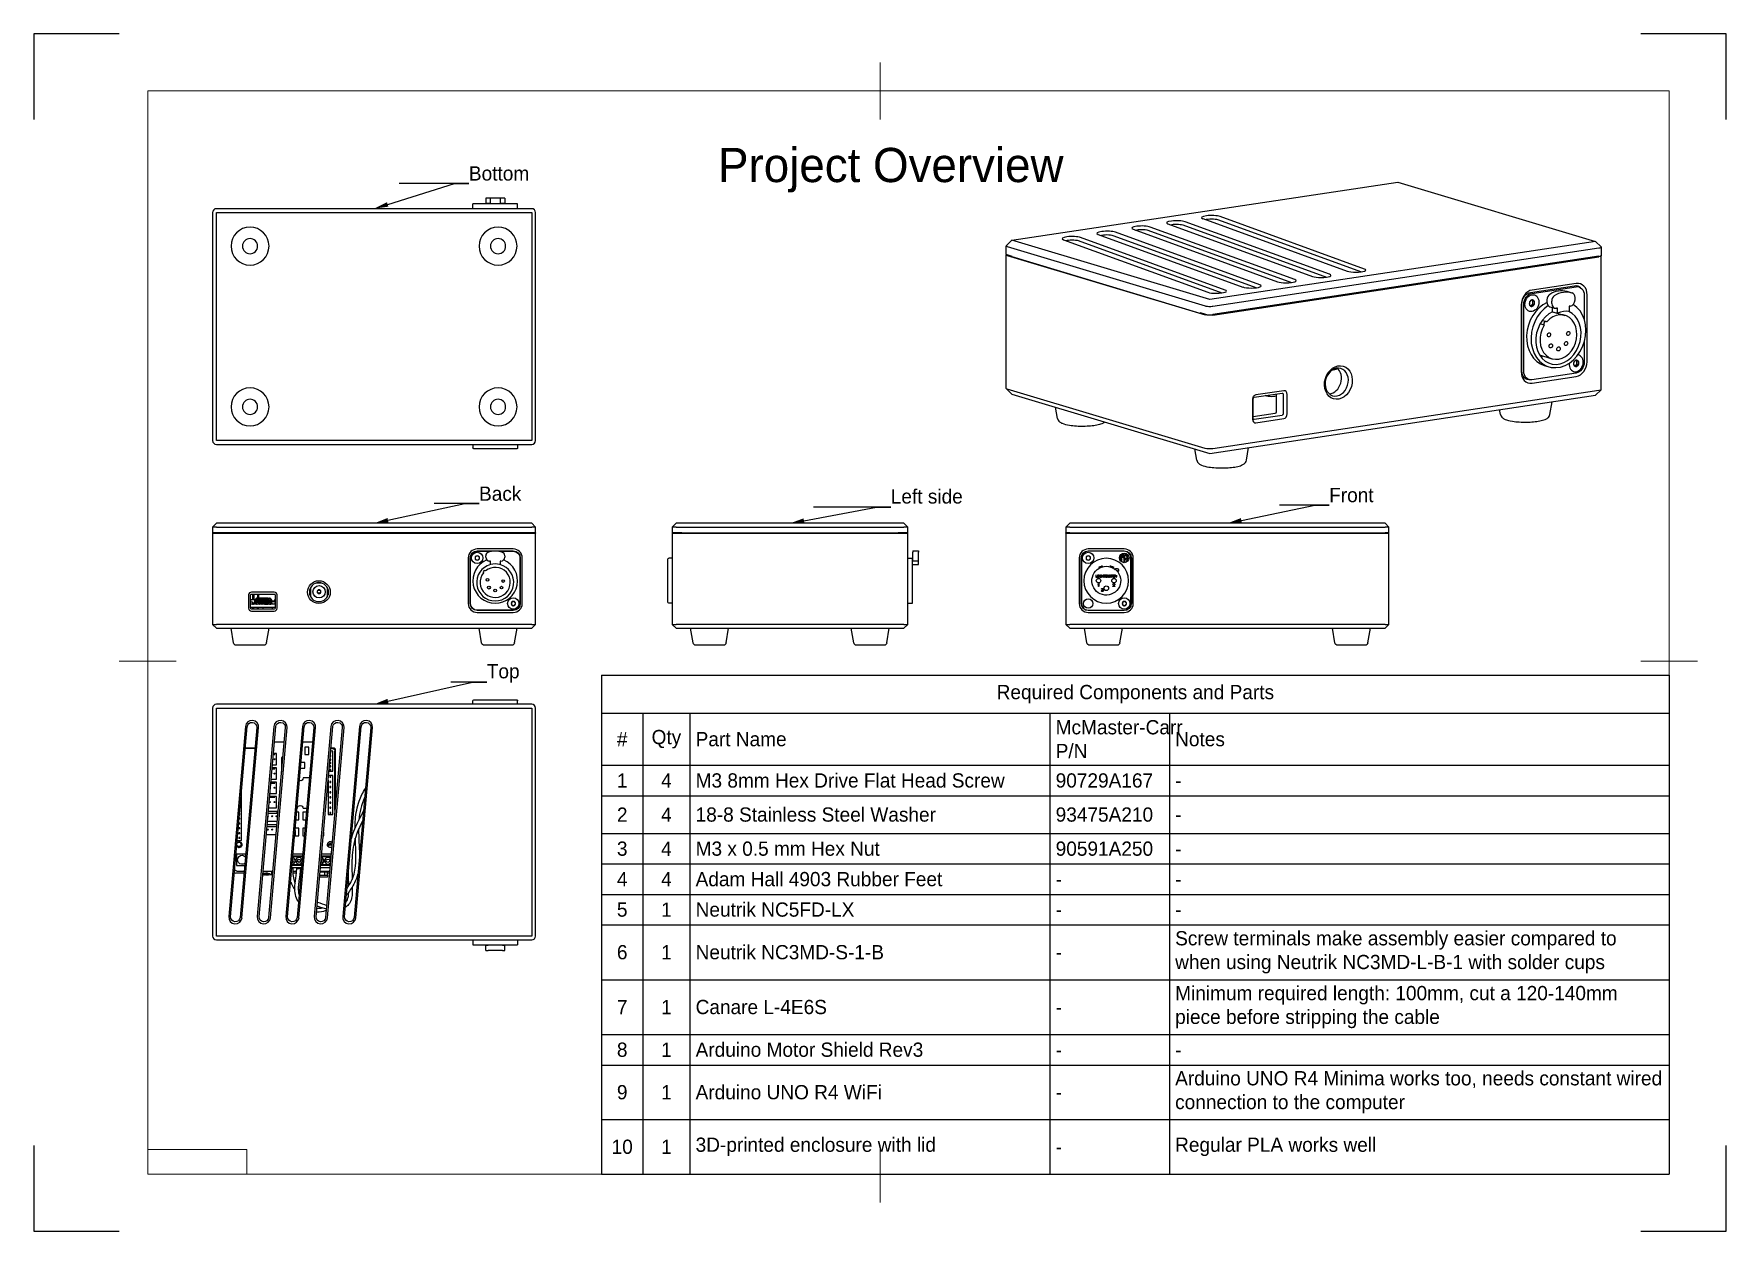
# Model space of a CAD drawing. Header units: millimetres. Extents: x 0 to 297, y 0 to 210.
import ezdxf
from ezdxf import colors
from ezdxf.entities.mleader import LeaderData, LeaderLine
from ezdxf.math import Vec2, Vec3

# ---------------------------------------------------------------- set-up
doc = ezdxf.new("R2010")
doc.units = ezdxf.units.MM
doc.header["$LTSCALE"] = 0.75
for name, color, linetype, lineweight in [('Annotations', 7, 'Continuous', 13), ('BORDER', 7, 'Continuous', 13), ('Custom Tables', 7, 'Continuous', 13), ('Leaders', 7, 'Continuous', 13), ('Notes', 7, 'Continuous', 13), ('Visible', 7, 'Continuous', 25)]:
    doc.layers.add(name, color=color, linetype=linetype, lineweight=lineweight)
doc.styles.get("Standard").update_dxf_attribs({"font": ''})
doc.styles.get('Standard').set_extended_font_data('Inter Variable Text Medium')
picture_1 = doc.add_image_def('image1.png', size_in_pixel=(1400, 346))

msp = doc.modelspace()

# ---------------------------------------------------------------- texts
at = {"layer": 'Notes', "insert": (20, 200), "char_height": 6, "attachment_point": 1}
msp.add_mtext_dynamic_manual_height_columns('\\pi133.5;\\P\\pi100.07517;Project Overview', width=267, gutter_width=12.5, heights=[0], dxfattribs=at)

# ---------------------------------------------------------------- blocks, each defined once
blk = doc.blocks.new('ISO_A4(L)_SHEET')
at = {"layer": 'BORDER'}
for p, q in [((148.5, 205), (148.5, 195)), ((287, 200), (20, 200)), ((20, 200), (20, 10)), ((287, 10), (287, 200)), ((15, 100), (25, 100)), ((292, 100), (282, 100)), ((148.5, 5), (148.5, 15)), ((287, 10), (20, 10))]:
    blk.add_line(p, q, dxfattribs=at)
at = {"layer": 'Defpoints'}
for p, q in [((0, 210), (0, 195)), ((15, 210), (0, 210)), ((297, 210), (282, 210)), ((297, 195), (297, 210)), ((0, 15), (0, 0)), ((297, 0), (297, 15)), ((0, 0), (15, 0)), ((282, 0), (297, 0))]:
    blk.add_line(p, q, dxfattribs=at)
blk = doc.blocks.new('*T8')
at = {"layer": 'Custom Tables', "color": 0, "linetype": 'ByBlock', "lineweight": -2, "transparency": 16777216}
for p, q in [((0, 0), (187.368881, 0)), ((0, 0), (0, -87.490291)), ((187.368881, 0), (187.368881, -87.490291)), ((0, -6.626577), (187.368881, -6.626577)), ((7.254257, -6.626577), (7.254257, -87.490291)), ((15.509561, -6.626577), (15.509561, -87.490291)), ((78.69769, -6.626577), (78.69769, -87.490291)), ((99.668083, -6.626577), (99.668083, -87.490291)), ((0, -15.786532), (187.368881, -15.786532)), ((0, -21.128814), (187.368881, -21.128814)), ((0, -27.746443), (187.368881, -27.746443)), ((0, -33.088725), (187.368881, -33.088725)), ((0, -38.431007), (187.368881, -38.431007)), ((0, -43.773289), (187.368881, -43.773289)), ((0, -53.382908), (187.368881, -53.382908)), ((0, -63.009306), (187.368881, -63.009306)), ((0, -68.351588), (187.368881, -68.351588)), ((0, -77.92094), (187.368881, -77.92094)), ((0, -87.490291), (187.368881, -87.490291))]:
    blk.add_line(p, q, dxfattribs=at)
at = {"layer": 'Custom Tables', "color": 0, "transparency": 16777216, "char_height": 2.5}
for s, insert, width, attachment_point in [('Required Components and Parts', (93.684441, -3.313289), 185.368881, 5), ('McMaster-Carr P/N', (79.69769, -11.206555), 18.970393, 4), ('#', (3.627128, -11.206555), 5.254257, 5), ('Qty', (11.381909, -11.206555), 6.255304, 5), ('Part Name', (16.509561, -11.206555), 61.18813, 4), ('Notes', (100.668083, -11.206555), 85.700798, 4), ('1', (3.627128, -18.457673), 5.254257, 5), ('4', (11.381909, -18.457673), 6.255304, 5), ('M3 8mm Hex Drive Flat Head Screw', (16.509561, -18.457673), 61.18813, 4), ('90729A167', (79.69769, -18.457673), 18.970393, 4), ('-', (100.668083, -18.457673), 85.700798, 4), ('2', (3.627128, -24.437629), 5.254257, 5), ('4', (11.381909, -24.437629), 6.255304, 5), ('18-8 Stainless Steel Washer', (16.509561, -24.437629), 61.18813, 4), ('93475A210', (79.69769, -24.437629), 18.970393, 4), ('-', (100.668083, -24.437629), 85.700798, 4), ('3', (3.627128, -30.417584), 5.254257, 5), ('4', (11.381909, -30.417584), 6.255304, 5), ('M3 x 0.5 mm Hex Nut', (16.509561, -30.417584), 61.18813, 4), ('90591A250', (79.69769, -30.417584), 18.970393, 4), ('-', (100.668083, -30.417584), 85.700798, 4), ('4', (3.627128, -35.759866), 5.254257, 5), ('4', (11.381909, -35.759866), 6.255304, 5), ('Adam Hall 4903 Rubber Feet', (16.509561, -35.759866), 61.18813, 4), ('-', (79.69769, -35.759866), 18.970393, 4), ('-', (100.668083, -35.759866), 85.700798, 4), ('5', (3.627128, -41.102148), 5.254257, 5), ('1', (11.381909, -41.102148), 6.255304, 5), ('Neutrik NC5FD-LX', (16.509561, -41.102148), 61.18813, 4), ('-', (79.69769, -41.102148), 18.970393, 4), ('-', (100.668083, -41.102148), 85.700798, 4), ('6', (3.627128, -48.578098), 5.254257, 5), ('1', (11.381909, -48.578098), 6.255304, 5), ('Neutrik NC3MD-S-1-B', (16.509561, -48.578098), 61.18813, 4), ('Screw terminals make assembly easier compared to when using Neutrik NC3MD-L-B-1 with solder cups', (100.668083, -48.578098), 85.700798, 4), ('-', (79.69769, -48.578098), 18.970393, 4), ('Minimum required length: 100mm, cut a 120-140mm piece before stripping the cable', (100.668083, -58.196107), 85.700798, 4), ('7', (3.627128, -58.196107), 5.254257, 5), ('1', (11.381909, -58.196107), 6.255304, 5), ('Canare L-4E6S', (16.509561, -58.196107), 61.18813, 4), ('-', (79.69769, -58.196107), 18.970393, 4), ('8', (3.627128, -65.680447), 5.254257, 5), ('1', (11.381909, -65.680447), 6.255304, 5), ('Arduino Motor Shield Rev3', (16.509561, -65.680447), 61.18813, 4), ('-', (79.69769, -65.680447), 18.970393, 4), ('-', (100.668083, -65.680447), 85.700798, 4), ('Arduino UNO R4 Minima works too, needs constant wired connection to the computer', (100.668083, -73.136264), 85.700798, 4), ('9', (3.627128, -73.136264), 5.254257, 5), ('1', (11.381909, -73.136264), 6.255304, 5), ('Arduino UNO R4 WiFi', (16.509561, -73.136264), 61.18813, 4), ('-', (79.69769, -73.136264), 18.970393, 4), ('10', (3.627128, -82.705615), 5.254257, 5), ('1', (11.381909, -82.705615), 6.255304, 5), ('3D-printed enclosure with lid', (16.509561, -82.705615), 61.18813, 4), ('-', (79.69769, -82.705615), 18.970393, 4), ('Regular PLA works well', (100.668083, -82.705615), 85.700798, 4)]:
    blk.add_mtext(s, dxfattribs=dict(at, insert=insert, width=width, attachment_point=attachment_point))

# ---------------------------------------------------------------- linework, layer by layer
at = {"layer": 'Visible', "extrusion": (0, 2.967e-13, -1)}
for p, q in [((79.97, 181.2), (79.31, 181.2)), ((79.31, 181.2), (79.31, 180.24)), ((80.14, 181.2), (79.97, 181.2)), ((81.81, 181.2), (80.14, 181.2)), ((80.14, 180.2), (80.14, 181.2)), ((81.81, 181.2), (81.81, 180.2)), ((81.97, 181.2), (81.81, 181.2)), ((82.64, 181.2), (81.97, 181.2)), ((82.64, 181.2), (82.64, 180.24)), ((31.37, 178.67), (31.37, 138.67)), ((87.37, 179.34), (32.04, 179.34)), ((32.04, 178.67), (87.37, 178.67)), ((32.04, 138.67), (32.04, 178.67)), ((84.91, 180.2), (77.04, 180.2)), ((77.04, 179.34), (77.04, 180.2)), ((79.97, 180.24), (79.31, 180.24)), ((80.14, 180.24), (79.97, 180.24)), ((81.97, 180.24), (81.81, 180.24)), ((82.64, 180.24), (81.97, 180.24)), ((84.91, 179.34), (84.91, 180.2)), ((87.37, 178.67), (87.37, 138.67)), ((88.04, 138.67), (88.04, 178.67)), ((87.37, 138.67), (32.04, 138.67)), ((32.04, 138), (87.37, 138)), ((77.04, 138), (77.04, 137.4)), ((84.74, 137.24), (77.21, 137.24)), ((84.91, 138), (84.91, 137.4))]:
    msp.add_line(p, q, dxfattribs=at)
at = {"layer": 'Visible', "extrusion": (0, 0.97712, 0.212689)}
for p, q in [((171.66, 173.8), (239.37, 184.01)), ((239.37, 184.01), (274.07, 173.6)), ((192.92, 175.74), (218.27, 166.53)), ((195.51, 175.57), (220.74, 166.4)), ((221.29, 166.9), (195.94, 176.12)), ((199.04, 176.66), (224.39, 167.45)), ((201.63, 176.5), (226.86, 167.33)), ((227.41, 167.83), (202.06, 177.04)), ((205.16, 177.59), (230.51, 168.37)), ((207.75, 177.42), (232.98, 168.25)), ((233.53, 168.75), (208.18, 177.96)), ((170.66, 171.36), (170.66, 172.82)), ((171.66, 173.8), (170.68, 172.87)), ((170.84, 172.7), (205.54, 162.29)), ((206.36, 163.39), (171.66, 173.8)), ((180.69, 173.9), (206.03, 164.68)), ((183.27, 173.73), (208.5, 164.56)), ((209.05, 165.06), (183.71, 174.27)), ((186.8, 174.82), (212.15, 165.6)), ((189.39, 174.65), (214.62, 165.48)), ((215.17, 165.98), (189.82, 175.19)), ((274.07, 173.6), (206.36, 163.39)), ((206.93, 162.24), (274.65, 172.45)), ((274.07, 173.6), (275.04, 172.67)), ((275.07, 172.62), (275.07, 171.15)), ((170.66, 147.81), (170.66, 171.26)), ((171.71, 170.97), (170.84, 171.23)), ((170.84, 171.13), (205.54, 160.72)), ((171.71, 170.87), (171.71, 170.97)), ((204.67, 160.98), (171.71, 170.87)), ((274.65, 170.98), (206.93, 160.77)), ((206.93, 160.67), (274.65, 170.88)), ((275.07, 147.61), (275.07, 171.06)), ((262.65, 164.66), (270.4, 165.83)), ((262.91, 164.48), (270.66, 165.65)), ((270.69, 166.23), (262.94, 165.06)), ((263.34, 164.21), (263.36, 164.21)), ((265.56, 162.98), (265.56, 163.38)), ((269.03, 164.85), (269.87, 164.6)), ((270.47, 163.74), (270.47, 163.34)), ((271.16, 165.62), (270.5, 165.82)), ((272.09, 164.16), (272.09, 159.92)), ((272.61, 152.5), (272.61, 164.22)), ((204.67, 161.08), (204.67, 160.98)), ((205.54, 160.82), (204.67, 161.08)), ((204.89, 161.02), (204.67, 160.98)), ((261.02, 162.48), (261.02, 150.75)), ((261.14, 150.9), (261.14, 162.63)), ((261.48, 150.83), (261.48, 162.56)), ((262.48, 161.34), (262.49, 161.33)), ((262.7, 162.32), (263.07, 162.63)), ((263.07, 163.19), (262.87, 163.3)), ((263.07, 163.19), (263.33, 163.11)), ((263.07, 162.63), (263.07, 163.19)), ((263.07, 162.63), (263.33, 162.55)), ((266.08, 162.14), (266.92, 161.89)), ((266.39, 162.73), (266.39, 163.13)), ((266.54, 161.27), (268.7, 160.62)), ((266.55, 161.27), (266.55, 162.01)), ((266.55, 161.27), (267.41, 161.01)), ((267.41, 161.9), (267.21, 161.87)), ((267.41, 161.01), (267.41, 161.9)), ((269.66, 162.24), (269.45, 162.21)), ((269.45, 162.21), (269.45, 161.32)), ((265.08, 158.92), (264.35, 159.13)), ((264.74, 159.74), (265.42, 159.54)), ((272.09, 155.97), (272.09, 152.43)), ((264.26, 153.68), (266.43, 153.03)), ((265.09, 151.85), (265.87, 151.61)), ((270.45, 151.76), (270.82, 152.07)), ((270.82, 152.64), (270.62, 152.75)), ((270.82, 152.64), (271.08, 152.56)), ((270.82, 152.07), (270.82, 152.64)), ((270.82, 152.07), (271.08, 151.99)), ((271.09, 153.65), (271.11, 153.65)), ((262.41, 149.37), (261.74, 149.57)), ((262.69, 149.33), (262.65, 149.32)), ((270.66, 150.51), (262.91, 149.34)), ((262.94, 148.74), (270.69, 149.91)), ((270.23, 150.78), (270.24, 150.78)), ((171.66, 146.83), (170.68, 147.76)), ((205.54, 137.27), (170.84, 147.68)), ((171.66, 146.83), (206.36, 136.42)), ((206.36, 136.42), (274.07, 146.63)), ((274.65, 147.43), (206.93, 137.22)), ((213.86, 145.84), (213.86, 142.42)), ((213.98, 142.57), (213.98, 145.99)), ((214.18, 146.26), (219.08, 147)), ((219.36, 147.4), (214.47, 146.66)), ((218.06, 143.73), (218.06, 146.85)), ((219.28, 146.79), (219.28, 143.37)), ((219.98, 143.34), (219.98, 146.76)), ((274.07, 146.63), (275.04, 147.56)), ((179.64, 142.56), (179.31, 144.53)), ((213.98, 142.87), (217.86, 143.46)), ((219.08, 143.09), (214.18, 142.35)), ((257.38, 143.26), (257.24, 144.09)), ((266.08, 143.26), (266.46, 145.48)), ((214.47, 141.78), (219.36, 142.52)), ((204.11, 135.22), (203.77, 137.19)), ((212.81, 135.22), (213.19, 137.45))]:
    msp.add_line(p, q, dxfattribs=at)
at = {"layer": 'Visible', "extrusion": (0, 1, 0)}
for p, q in [((31.37, 123.48), (32.04, 124.15)), ((32.04, 123.48), (31.37, 123.48)), ((31.37, 123.48), (31.37, 122.48)), ((32.04, 122.48), (31.37, 122.48)), ((31.37, 122.48), (31.37, 122.41)), ((31.37, 122.41), (31.37, 106.41)), ((31.37, 122.41), (32.04, 122.41)), ((87.37, 124.15), (32.04, 124.15)), ((32.04, 123.48), (87.37, 123.48)), ((87.37, 122.48), (32.04, 122.48)), ((32.04, 122.41), (87.37, 122.41)), ((87.37, 124.15), (88.04, 123.48)), ((88.04, 123.48), (87.37, 123.48)), ((88.04, 122.48), (87.37, 122.48)), ((87.37, 122.41), (88.04, 122.41)), ((88.04, 122.48), (88.04, 123.48)), ((88.04, 122.48), (88.04, 122.41)), ((88.04, 106.41), (88.04, 122.41)), ((112.03, 123.48), (112.7, 124.15)), ((112.7, 123.48), (112.03, 123.48)), ((112.03, 123.48), (112.03, 122.48)), ((112.7, 122.48), (112.03, 122.48)), ((112.03, 122.41), (112.03, 106.41)), ((112.03, 122.41), (112.7, 122.41)), ((152.7, 124.15), (112.7, 124.15)), ((112.7, 123.48), (152.7, 123.48)), ((113.7, 122.48), (112.7, 122.48)), ((112.7, 122.41), (152.7, 122.41)), ((113.7, 122.41), (113.7, 122.48)), ((151.7, 122.41), (113.7, 122.41)), ((151.7, 122.48), (151.7, 122.41)), ((152.7, 122.48), (151.7, 122.48)), ((152.7, 124.15), (153.36, 123.48)), ((153.36, 123.48), (152.7, 123.48)), ((153.36, 122.48), (152.7, 122.48)), ((152.7, 122.41), (153.36, 122.41)), ((153.36, 122.48), (153.36, 123.48)), ((153.36, 106.41), (153.36, 122.41)), ((181.14, 123.48), (181.81, 124.15)), ((181.81, 123.48), (181.14, 123.48)), ((181.14, 123.48), (181.14, 122.48)), ((181.81, 122.48), (181.14, 122.48)), ((181.14, 122.41), (181.14, 122.48)), ((181.14, 122.41), (181.81, 122.41)), ((181.14, 122.41), (181.14, 106.41)), ((237.14, 124.15), (181.81, 124.15)), ((181.81, 123.48), (237.14, 123.48)), ((181.81, 122.48), (237.14, 122.48)), ((181.81, 122.41), (237.14, 122.41)), ((237.14, 124.15), (237.81, 123.48)), ((237.81, 123.48), (237.14, 123.48)), ((237.81, 122.48), (237.14, 122.48)), ((237.14, 122.41), (237.81, 122.41)), ((237.81, 122.48), (237.81, 123.48)), ((237.81, 122.41), (237.81, 122.48)), ((237.81, 106.41), (237.81, 122.41)), ((84.14, 119.65), (77.81, 119.65)), ((77.81, 119.31), (80.64, 119.31)), ((77.81, 119.25), (80.23, 119.25)), ((81.31, 119.31), (84.14, 119.31)), ((81.71, 119.25), (84.14, 119.25)), ((154.26, 119.33), (154.26, 119.09)), ((154.26, 119.33), (155.23, 119.33)), ((154.26, 118.47), (154.26, 119.09)), ((155.23, 119.33), (155.23, 119.09)), ((155.23, 118.47), (155.23, 119.09)), ((191.37, 119.65), (185.04, 119.65)), ((185.04, 119.31), (191.37, 119.31)), ((191.37, 119.25), (185.04, 119.25)), ((76.24, 118.08), (76.24, 110.08)), ((76.57, 110.08), (76.57, 118.08)), ((76.64, 110.08), (76.64, 118.08)), ((77.81, 118.46), (77.47, 118.27)), ((77.47, 118.27), (77.47, 117.89)), ((77.47, 117.89), (77.81, 117.69)), ((78.14, 118.27), (77.81, 118.46)), ((77.81, 117.69), (78.14, 117.89)), ((78.14, 118.27), (78.14, 117.89)), ((79.31, 118.2), (79.31, 118.47)), ((80.14, 117.53), (79.97, 117.53)), ((80.14, 116.92), (80.14, 117.53)), ((81.81, 117.53), (81.81, 116.92)), ((81.97, 117.53), (81.81, 117.53)), ((82.64, 118.47), (82.64, 118.2)), ((85.31, 118.08), (85.31, 110.08)), ((85.37, 118.08), (85.37, 110.08)), ((85.71, 110.08), (85.71, 118.08)), ((111.26, 110.31), (111.26, 117.85)), ((112.03, 118.01), (111.43, 118.01)), ((153.36, 118.01), (154.26, 118.01)), ((154.23, 110.15), (154.23, 117.92)), ((154.26, 117.92), (154.23, 117.92)), ((154.23, 116.92), (155.23, 116.92)), ((154.26, 118.2), (154.26, 118.47)), ((154.26, 117.53), (154.26, 118.2)), ((155.23, 117.53), (154.26, 117.53)), ((155.23, 118.2), (155.23, 118.47)), ((155.23, 117.53), (155.23, 118.2)), ((155.23, 116.92), (155.23, 117.53)), ((183.47, 118.08), (183.47, 110.08)), ((183.81, 110.08), (183.81, 118.08)), ((183.87, 118.08), (183.87, 110.08)), ((185.04, 118.46), (184.71, 118.27)), ((184.71, 118.27), (184.71, 117.89)), ((184.71, 117.89), (185.04, 117.69)), ((185.37, 118.27), (185.04, 118.46)), ((185.04, 117.69), (185.37, 117.89)), ((185.37, 118.27), (185.37, 117.89)), ((187.42, 116.45), (186.93, 116.37)), ((187.41, 116.66), (187.4, 116.62)), ((187.49, 116.67), (187.42, 116.45)), ((188.99, 116.45), (188.92, 116.67)), ((189.49, 116.37), (188.99, 116.45)), ((189.02, 116.62), (189, 116.66)), ((189.76, 116.07), (189.86, 116.2)), ((190.9, 118.25), (191.08, 118.15)), ((191.16, 118.3), (190.91, 118.44)), ((191.29, 118.57), (191.29, 117.5)), ((191.46, 117.5), (191.46, 118.57)), ((191.58, 117.86), (191.84, 117.71)), ((191.84, 117.9), (191.67, 118.01)), ((192.54, 110.08), (192.54, 118.08)), ((192.61, 118.08), (192.61, 110.08)), ((192.94, 110.08), (192.94, 118.08)), ((50.6, 113.65), (49.46, 113.65)), ((186.39, 115.05), (186.39, 114.71)), ((186.43, 115.05), (186.39, 115.05)), ((186.39, 114.71), (186.64, 114.71)), ((186.43, 114.75), (186.43, 115.05)), ((186.64, 114.75), (186.43, 114.75)), ((186.64, 114.71), (186.64, 114.75)), ((186.74, 115.05), (186.7, 115.05)), ((186.7, 115.05), (186.7, 114.71)), ((186.7, 114.71), (186.74, 114.71)), ((186.74, 114.71), (186.74, 115.05)), ((186.77, 113.5), (186.84, 113.58)), ((186.77, 113.42), (186.77, 113.5)), ((186.84, 113.49), (186.77, 113.42)), ((187.04, 115.05), (186.79, 115.05)), ((186.79, 115.05), (186.79, 114.71)), ((186.79, 114.71), (187.04, 114.71)), ((186.83, 114.91), (186.83, 115)), ((186.83, 115), (187.04, 115)), ((187.02, 114.91), (186.83, 114.91)), ((186.83, 114.75), (186.83, 114.87)), ((186.83, 114.87), (187.02, 114.87)), ((187.04, 114.75), (186.83, 114.75)), ((186.84, 113.58), (186.9, 113.58)), ((186.84, 113.08), (186.84, 113.49)), ((186.9, 113.08), (186.84, 113.08)), ((186.9, 113.58), (186.9, 113.08)), ((187.02, 114.87), (187.02, 114.91)), ((187.04, 115), (187.04, 115.05)), ((187.04, 114.71), (187.04, 114.75)), ((187.11, 114.97), (187.1, 114.93)), ((187.1, 114.93), (187.1, 114.83)), ((187.1, 114.83), (187.11, 114.79)), ((187.12, 115), (187.11, 114.97)), ((187.11, 114.79), (187.12, 114.76)), ((187.15, 115.02), (187.12, 115)), ((187.12, 114.76), (187.15, 114.73)), ((187.14, 114.93), (187.15, 114.96)), ((187.14, 114.83), (187.14, 114.93)), ((187.15, 114.8), (187.14, 114.83)), ((187.17, 115.04), (187.15, 115.02)), ((187.15, 114.96), (187.16, 114.98)), ((187.16, 114.78), (187.15, 114.8)), ((187.15, 114.73), (187.17, 114.72)), ((187.16, 114.98), (187.18, 115)), ((187.18, 114.76), (187.16, 114.78)), ((187.21, 115.05), (187.17, 115.04)), ((187.17, 114.72), (187.21, 114.71)), ((187.18, 115), (187.21, 115)), ((187.21, 114.75), (187.18, 114.76)), ((187.27, 115.05), (187.21, 115.05)), ((187.21, 115), (187.27, 115)), ((187.27, 114.75), (187.21, 114.75)), ((187.21, 114.71), (187.27, 114.71)), ((187.31, 115.04), (187.27, 115.05)), ((187.27, 115), (187.3, 115)), ((187.3, 114.76), (187.27, 114.75)), ((187.27, 114.71), (187.31, 114.72)), ((187.3, 115), (187.32, 114.98)), ((187.32, 114.78), (187.3, 114.76)), ((187.33, 115.02), (187.31, 115.04)), ((187.31, 114.72), (187.33, 114.73)), ((187.32, 114.98), (187.33, 114.96)), ((187.33, 114.8), (187.32, 114.78)), ((187.36, 115), (187.33, 115.02)), ((187.33, 114.96), (187.37, 114.96)), ((187.37, 114.8), (187.33, 114.8)), ((187.33, 114.73), (187.36, 114.76)), ((187.37, 114.96), (187.36, 115)), ((187.36, 114.76), (187.37, 114.8)), ((187.47, 115.05), (187.42, 115.05)), ((187.42, 115.05), (187.42, 114.71)), ((187.42, 114.71), (187.47, 114.71)), ((187.47, 114.91), (187.47, 115.05)), ((187.66, 114.91), (187.47, 114.91)), ((187.47, 114.71), (187.47, 114.87)), ((187.47, 114.87), (187.66, 114.87)), ((187.7, 115.05), (187.66, 115.05)), ((187.66, 115.05), (187.66, 114.91)), ((187.66, 114.87), (187.66, 114.71)), ((187.66, 114.71), (187.7, 114.71)), ((187.7, 114.71), (187.7, 115.05)), ((188.02, 115.05), (187.76, 115.05)), ((187.76, 115.05), (187.76, 115.01)), ((187.76, 115.01), (187.87, 115.01)), ((187.87, 115.01), (187.87, 114.71)), ((187.87, 114.71), (187.91, 114.71)), ((187.91, 114.71), (187.91, 115.01)), ((187.91, 115.01), (188.02, 115.01)), ((188.02, 115.01), (188.02, 115.05)), ((188.33, 115.05), (188.08, 115.05)), ((188.08, 115.05), (188.08, 114.71)), ((188.08, 114.71), (188.33, 114.71)), ((188.12, 114.91), (188.12, 115)), ((188.12, 115), (188.33, 115)), ((188.3, 114.91), (188.12, 114.91)), ((188.12, 114.75), (188.12, 114.87)), ((188.12, 114.87), (188.3, 114.87)), ((188.33, 114.75), (188.12, 114.75)), ((188.3, 114.87), (188.3, 114.91)), ((188.33, 115), (188.33, 115.05)), ((188.33, 114.71), (188.33, 114.75)), ((188.45, 115.05), (188.38, 115.05)), ((188.38, 115.05), (188.38, 114.71)), ((188.38, 114.71), (188.42, 114.71)), ((188.42, 114.71), (188.42, 115)), ((188.42, 115), (188.6, 114.71)), ((188.62, 114.76), (188.45, 115.05)), ((188.6, 114.71), (188.66, 114.71)), ((188.66, 115.05), (188.62, 115.05)), ((188.62, 115.05), (188.62, 114.76)), ((188.66, 114.71), (188.66, 115.05)), ((188.76, 114.8), (188.72, 114.8)), ((188.72, 114.8), (188.72, 114.78)), ((188.72, 114.78), (188.74, 114.74)), ((188.77, 115.02), (188.74, 115)), ((188.74, 115), (188.74, 114.97)), ((188.74, 114.97), (188.74, 114.94)), ((188.74, 114.94), (188.74, 114.91)), ((188.74, 114.91), (188.77, 114.88)), ((188.74, 114.74), (188.78, 114.72)), ((188.77, 114.78), (188.76, 114.8)), ((188.8, 115.04), (188.77, 115.02)), ((188.77, 114.88), (188.8, 114.87)), ((188.79, 114.76), (188.77, 114.78)), ((188.78, 114.96), (188.79, 114.98)), ((188.78, 114.95), (188.78, 114.96)), ((188.79, 114.92), (188.78, 114.95)), ((188.78, 114.72), (188.81, 114.71)), ((188.79, 114.98), (188.81, 115)), ((188.81, 114.91), (188.79, 114.92)), ((188.81, 114.75), (188.79, 114.76)), ((188.83, 115.05), (188.8, 115.04)), ((188.8, 114.87), (188.83, 114.86)), ((188.81, 115), (188.83, 115)), ((188.83, 114.9), (188.81, 114.91)), ((188.87, 114.75), (188.81, 114.75)), ((188.81, 114.71), (188.87, 114.71)), ((188.86, 115.05), (188.83, 115.05)), ((188.83, 115), (188.87, 115)), ((188.87, 114.9), (188.83, 114.9)), ((188.83, 114.86), (188.87, 114.86)), ((188.9, 115.04), (188.86, 115.05)), ((188.87, 115), (188.89, 115)), ((188.9, 114.9), (188.87, 114.9)), ((188.87, 114.86), (188.9, 114.85)), ((188.9, 114.76), (188.87, 114.75)), ((188.87, 114.71), (188.9, 114.72)), ((188.89, 115), (188.9, 114.98)), ((188.92, 115.02), (188.9, 115.04)), ((188.9, 114.98), (188.91, 114.97)), ((188.93, 114.88), (188.9, 114.9)), ((188.9, 114.85), (188.92, 114.84)), ((188.92, 114.78), (188.9, 114.76)), ((188.9, 114.72), (188.93, 114.73)), ((188.91, 114.97), (188.95, 114.97)), ((188.95, 114.99), (188.92, 115.02)), ((188.92, 114.84), (188.93, 114.82)), ((188.93, 114.8), (188.92, 114.78)), ((188.96, 114.85), (188.93, 114.88)), ((188.93, 114.82), (188.93, 114.8)), ((188.93, 114.73), (188.96, 114.76)), ((188.95, 114.97), (188.95, 114.99)), ((188.97, 114.83), (188.96, 114.85)), ((188.96, 114.76), (188.97, 114.79)), ((188.97, 114.79), (188.97, 114.83)), ((189.29, 115.05), (189.03, 115.05)), ((189.03, 115.05), (189.03, 115.01)), ((189.03, 115.01), (189.14, 115.01)), ((189.14, 115.01), (189.14, 114.71)), ((189.14, 114.71), (189.18, 114.71)), ((189.18, 114.71), (189.18, 115.01)), ((189.18, 115.01), (189.29, 115.01)), ((189.29, 115.01), (189.29, 115.05)), ((189.6, 115.05), (189.35, 115.05)), ((189.35, 115.05), (189.35, 114.71)), ((189.35, 114.71), (189.6, 114.71)), ((189.37, 113.13), (189.65, 113.38)), ((189.37, 113.08), (189.37, 113.13)), ((189.73, 113.08), (189.37, 113.08)), ((189.38, 113.44), (189.39, 113.48)), ((189.43, 113.44), (189.38, 113.44)), ((189.39, 114.91), (189.39, 115)), ((189.39, 115), (189.6, 115)), ((189.57, 114.91), (189.39, 114.91)), ((189.39, 114.75), (189.39, 114.87)), ((189.39, 114.87), (189.57, 114.87)), ((189.6, 114.75), (189.39, 114.75)), ((189.39, 113.48), (189.43, 113.52)), ((189.43, 113.52), (189.47, 113.54)), ((189.45, 113.47), (189.43, 113.44)), ((189.48, 113.49), (189.45, 113.47)), ((189.7, 113.35), (189.45, 113.13)), ((189.45, 113.13), (189.73, 113.13)), ((189.47, 113.54), (189.54, 113.55)), ((189.53, 113.5), (189.48, 113.49)), ((189.57, 113.5), (189.53, 113.5)), ((189.54, 113.55), (189.58, 113.55)), ((189.57, 114.87), (189.57, 114.91)), ((189.62, 113.49), (189.57, 113.5)), ((189.58, 113.55), (189.64, 113.54)), ((189.6, 115), (189.6, 115.05)), ((189.6, 114.71), (189.6, 114.75)), ((189.65, 113.47), (189.62, 113.49)), ((189.64, 113.54), (189.68, 113.52)), ((189.7, 115.05), (189.65, 115.05)), ((189.65, 115.05), (189.65, 114.71)), ((189.65, 114.71), (189.7, 114.71)), ((189.67, 113.44), (189.65, 113.47)), ((189.65, 113.38), (189.67, 113.42)), ((189.67, 113.42), (189.67, 113.44)), ((189.68, 113.52), (189.72, 113.48)), ((189.7, 114.71), (189.7, 115.05)), ((189.72, 113.38), (189.7, 113.35)), ((189.72, 113.48), (189.73, 113.44)), ((189.73, 113.42), (189.72, 113.38)), ((189.73, 113.44), (189.73, 113.42)), ((189.73, 113.13), (189.73, 113.08)), ((189.81, 115.05), (189.75, 115.05)), ((189.75, 115.05), (189.75, 114.71)), ((189.75, 114.71), (189.79, 114.71)), ((189.79, 114.71), (189.79, 115)), ((189.79, 115), (189.97, 114.71)), ((189.99, 114.76), (189.81, 115.05)), ((189.97, 114.71), (190.03, 114.71)), ((190.03, 115.05), (189.99, 115.05)), ((189.99, 115.05), (189.99, 114.76)), ((190.03, 114.71), (190.03, 115.05)), ((190.33, 115.74), (190.33, 115.74)), ((37.7, 111.58), (37.7, 109.25)), ((38.03, 109.25), (38.03, 111.58)), ((38.03, 110.36), (38.35, 110.36)), ((42.36, 109.95), (38.03, 109.95)), ((38.08, 110.78), (38.83, 110.78)), ((38.08, 110.36), (38.08, 110.78)), ((42.2, 112.08), (38.2, 112.08)), ((38.2, 111.75), (42.2, 111.75)), ((38.37, 109.95), (38.37, 109.95)), ((38.39, 111.75), (38.39, 110.78)), ((38.39, 110.32), (38.39, 109.99)), ((38.39, 110.31), (38.43, 110.31)), ((38.39, 110.13), (38.44, 110.13)), ((38.39, 109.98), (38.43, 109.98)), ((38.43, 110.31), (38.44, 110.13)), ((38.43, 109.98), (38.44, 110.13)), ((38.44, 110.13), (38.46, 110.13)), ((38.46, 110.08), (38.44, 110.08)), ((38.49, 110.01), (38.48, 110.07)), ((38.53, 110.07), (38.53, 110.06)), ((38.53, 110.06), (38.53, 110.06)), ((38.53, 110.05), (38.53, 110.06)), ((38.53, 110.06), (38.7, 110.06)), ((38.7, 110.06), (38.53, 110.06)), ((38.53, 110.05), (38.53, 109.95)), ((38.53, 109.95), (38.53, 109.95)), ((38.6, 111.75), (38.6, 110.78)), ((38.69, 110), (38.69, 109.95)), ((38.7, 110.06), (38.7, 110.05)), ((38.7, 110.06), (38.7, 110.06)), ((38.7, 110.05), (38.7, 110.04)), ((38.78, 110.14), (38.72, 110.08)), ((38.79, 110.37), (38.79, 110.59)), ((38.79, 109.95), (38.79, 110.37)), ((38.85, 110.37), (38.85, 110.59)), ((38.89, 110.37), (38.89, 110.59)), ((38.9, 110.48), (38.89, 110.49)), ((38.89, 109.95), (38.89, 110.1)), ((38.89, 110.09), (38.9, 110.09)), ((38.95, 110.04), (38.89, 110.04)), ((38.9, 110.57), (38.9, 110.49)), ((39.07, 110.49), (38.9, 110.49)), ((38.9, 110.48), (38.9, 110.49)), ((38.92, 110.46), (38.9, 110.48)), ((38.92, 110.46), (39.04, 110.46)), ((39, 110.36), (38.92, 110.36)), ((38.93, 109.95), (38.93, 110.04)), ((38.93, 109.95), (38.93, 109.95)), ((38.95, 110.78), (38.96, 110.78)), ((38.98, 110.02), (38.99, 109.99)), ((39.03, 109.99), (38.99, 109.99)), ((38.99, 109.99), (38.99, 109.95)), ((39, 110.36), (39.04, 110.39)), ((39.07, 110.49), (39.04, 110.46)), ((39.04, 110.46), (39.04, 110.39)), ((39.04, 110.1), (39.04, 110.39)), ((39.07, 110.08), (39.07, 110.49)), ((39.12, 110.89), (39.12, 110.89)), ((39.13, 110.43), (39.13, 110.53)), ((39.14, 109.96), (39.14, 109.95)), ((39.16, 110.53), (39.16, 110.5)), ((39.16, 110.5), (39.16, 110.45)), ((39.17, 110.5), (39.16, 110.5)), ((39.16, 110.45), (39.16, 110.43)), ((39.16, 110.45), (39.17, 110.45)), ((39.17, 110.5), (39.25, 110.5)), ((39.25, 110.45), (39.17, 110.45)), ((39.2, 111), (39.22, 111)), ((39.2, 110.94), (39.2, 111)), ((39.22, 110.94), (39.2, 110.94)), ((39.21, 110.9), (39.2, 110.9)), ((39.2, 110.55), (39.2, 110.5)), ((39.2, 110.45), (39.2, 110.4)), ((39.2, 110.05), (39.21, 110.05)), ((39.2, 109.95), (39.2, 110.02)), ((39.2, 110.02), (39.22, 110.02)), ((39.22, 109.95), (39.2, 109.95)), ((39.2, 109.95), (39.2, 109.95)), ((39.45, 110.9), (39.21, 110.9)), ((39.21, 110.05), (39.45, 110.05)), ((39.22, 111), (39.45, 111)), ((39.45, 110.94), (39.22, 110.94)), ((39.22, 110.89), (39.41, 110.89)), ((39.22, 110.02), (39.45, 110.02)), ((39.45, 109.95), (39.22, 109.95)), ((39.23, 111.75), (39.23, 111)), ((39.23, 110.58), (39.28, 110.58)), ((39.28, 110.37), (39.23, 110.37)), ((39.24, 109.95), (39.24, 109.95)), ((39.28, 110.5), (39.25, 110.5)), ((39.25, 110.45), (39.28, 110.45)), ((39.28, 110.6), (39.32, 110.6)), ((39.28, 110.58), (39.28, 110.6)), ((39.3, 110.58), (39.28, 110.58)), ((39.3, 110.55), (39.28, 110.58)), ((39.28, 110.5), (39.3, 110.5)), ((39.28, 110.45), (39.3, 110.45)), ((39.3, 110.41), (39.28, 110.37)), ((39.28, 110.36), (39.28, 110.37)), ((39.3, 110.37), (39.28, 110.37)), ((39.28, 110.36), (39.32, 110.36)), ((41.26, 110.55), (39.3, 110.55)), ((39.3, 110.5), (39.3, 110.55)), ((39.3, 110.41), (39.3, 110.45)), ((41.26, 110.41), (39.3, 110.41)), ((39.3, 109.95), (39.3, 109.95)), ((41.24, 110.71), (39.31, 110.71)), ((39.31, 110.68), (41.24, 110.68)), ((39.31, 110.61), (41.24, 110.61)), ((39.31, 110.59), (39.32, 110.6)), ((39.31, 110.36), (39.32, 110.36)), ((39.31, 110.34), (41.24, 110.34)), ((39.31, 110.28), (41.24, 110.28)), ((41.24, 110.24), (39.31, 110.24)), ((39.32, 110.6), (39.4, 110.6)), ((39.32, 110.36), (39.4, 110.36)), ((39.33, 109.95), (39.33, 109.95)), ((39.4, 110.6), (39.82, 110.6)), ((39.4, 110.6), (39.41, 110.59)), ((39.4, 110.36), (39.41, 110.37)), ((39.4, 110.36), (39.82, 110.36)), ((39.42, 110.9), (39.41, 110.89)), ((39.41, 110.72), (39.41, 110.89)), ((39.44, 110.75), (39.41, 110.72)), ((39.41, 110.72), (39.58, 110.72)), ((39.41, 110.05), (39.41, 110.23)), ((39.41, 110.23), (39.58, 110.23)), ((39.44, 110.2), (39.41, 110.23)), ((39.8, 110.58), (39.43, 110.58)), ((39.8, 110.37), (39.43, 110.37)), ((39.44, 110.75), (39.44, 110.9)), ((39.44, 110.79), (39.44, 110.87)), ((39.44, 110.79), (39.48, 110.75)), ((39.48, 110.75), (39.44, 110.75)), ((39.48, 110.2), (39.44, 110.17)), ((39.44, 110.2), (39.48, 110.2)), ((39.44, 110.2), (39.44, 110.05)), ((39.44, 110.08), (39.44, 110.17)), ((39.45, 111.75), (39.45, 111)), ((41.11, 111), (39.45, 111)), ((41.11, 110.94), (39.45, 110.94)), ((39.45, 110.9), (41.11, 110.9)), ((39.45, 110.05), (40.45, 110.05)), ((39.45, 110.02), (40.45, 110.02)), ((40.45, 109.95), (39.45, 109.95)), ((39.49, 109.95), (39.47, 109.95)), ((39.48, 110.75), (39.54, 110.75)), ((39.48, 110.2), (39.54, 110.2)), ((39.49, 109.95), (39.49, 109.95)), ((39.65, 110.89), (39.54, 110.9)), ((39.54, 110.75), (39.54, 110.87)), ((39.55, 110.75), (39.54, 110.75)), ((39.54, 110.2), (39.54, 110.08)), ((39.54, 110.2), (39.55, 110.2)), ((39.54, 110.05), (39.65, 110.07)), ((39.55, 110.87), (39.57, 110.9)), ((39.55, 110.87), (39.55, 110.75)), ((39.58, 110.72), (39.55, 110.75)), ((39.55, 110.2), (39.58, 110.23)), ((39.55, 110.2), (39.55, 110.08)), ((39.57, 110.06), (39.55, 110.08)), ((39.58, 110.9), (39.57, 110.9)), ((39.58, 110.89), (39.57, 110.9)), ((39.58, 110.07), (39.57, 110.06)), ((39.57, 110.06), (39.58, 110.06)), ((39.65, 110.89), (39.58, 110.89)), ((39.58, 110.72), (39.58, 110.89)), ((39.58, 110.23), (39.58, 110.07)), ((39.58, 110.07), (39.65, 110.07)), ((39.63, 109.95), (39.63, 109.95)), ((39.63, 109.95), (39.63, 109.95)), ((39.63, 109.95), (39.65, 109.95)), ((39.64, 109.95), (39.64, 109.95)), ((39.65, 110.89), (39.69, 110.89)), ((39.65, 110.07), (39.69, 110.07)), ((39.69, 110.89), (39.7, 110.89)), ((39.69, 110.07), (39.7, 110.07)), ((39.7, 110.89), (39.74, 110.89)), ((39.7, 110.07), (39.74, 110.07)), ((39.7, 109.95), (39.7, 109.95)), ((39.84, 110.9), (39.74, 110.89)), ((40.82, 110.89), (39.74, 110.89)), ((39.74, 110.07), (40.82, 110.07)), ((39.74, 110.07), (39.84, 110.05)), ((39.78, 109.95), (39.79, 109.95)), ((39.78, 109.95), (39.78, 109.95)), ((39.79, 109.95), (39.79, 109.95)), ((39.81, 110.59), (39.82, 110.6)), ((39.81, 110.37), (39.82, 110.36)), ((39.9, 110.6), (39.82, 110.6)), ((39.9, 110.36), (39.82, 110.36)), ((39.84, 109.95), (39.84, 109.95)), ((39.84, 109.95), (39.84, 109.95)), ((39.84, 109.95), (39.84, 109.95)), ((39.9, 110.6), (39.99, 110.6)), ((39.9, 110.6), (39.91, 110.59)), ((39.9, 110.36), (39.91, 110.37)), ((39.9, 110.36), (39.99, 110.36)), ((39.9, 109.95), (39.9, 109.95)), ((39.92, 109.95), (39.9, 109.95)), ((39.92, 109.95), (39.92, 109.95)), ((39.96, 110.58), (39.93, 110.58)), ((39.96, 110.37), (39.93, 110.37)), ((39.97, 110.59), (39.99, 110.6)), ((39.97, 110.37), (39.99, 110.36)), ((39.97, 109.95), (39.97, 109.95)), ((40.07, 110.6), (39.99, 110.6)), ((40.07, 110.36), (39.99, 110.36)), ((39.99, 109.95), (40.05, 109.95)), ((39.99, 109.95), (39.99, 109.95)), ((40.05, 109.95), (40.05, 109.95)), ((40.07, 110.6), (40.15, 110.6)), ((40.07, 110.6), (40.08, 110.59)), ((40.07, 110.36), (40.08, 110.37)), ((40.07, 110.36), (40.15, 110.36)), ((40.13, 110.58), (40.09, 110.58)), ((40.13, 110.37), (40.09, 110.37)), ((40.1, 109.95), (40.1, 109.95)), ((40.14, 110.59), (40.15, 110.6)), ((40.14, 110.37), (40.15, 110.36)), ((40.24, 110.6), (40.15, 110.6)), ((40.24, 110.36), (40.15, 110.36)), ((40.19, 109.95), (40.19, 109.95)), ((40.24, 110.6), (40.32, 110.6)), ((40.24, 110.6), (40.25, 110.59)), ((40.24, 110.36), (40.25, 110.37)), ((40.24, 110.36), (40.32, 110.36)), ((40.24, 109.95), (40.24, 109.95)), ((40.24, 109.95), (40.24, 109.95)), ((40.26, 110.58), (40.3, 110.58)), ((40.26, 110.37), (40.3, 110.37)), ((40.32, 110.6), (40.31, 110.59)), ((40.32, 110.36), (40.31, 110.37)), ((40.32, 110.6), (40.4, 110.6)), ((40.32, 110.36), (40.4, 110.36)), ((40.32, 109.95), (40.32, 109.95)), ((40.37, 109.95), (40.37, 109.95)), ((40.49, 110.6), (40.4, 110.6)), ((40.41, 110.59), (40.4, 110.6)), ((40.41, 110.37), (40.4, 110.36)), ((40.49, 110.36), (40.4, 110.36)), ((40.41, 109.95), (40.41, 109.95)), ((40.41, 109.95), (40.41, 109.95)), ((40.43, 110.58), (40.46, 110.58)), ((40.43, 110.37), (40.46, 110.37)), ((40.45, 110.05), (40.45, 110.02)), ((40.45, 110.05), (40.46, 110.05)), ((40.45, 110.02), (40.45, 109.95)), ((40.46, 109.95), (40.45, 109.95)), ((40.45, 109.95), (40.45, 109.95)), ((41.11, 110.05), (40.46, 110.05)), ((40.46, 110.02), (40.46, 110.05)), ((40.46, 109.95), (40.46, 110.02)), ((41.11, 110.02), (40.46, 110.02)), ((40.46, 109.95), (41.11, 109.95)), ((40.49, 110.6), (40.47, 110.59)), ((40.49, 110.36), (40.47, 110.37)), ((40.49, 110.6), (40.57, 110.6)), ((40.49, 110.36), (40.57, 110.36)), ((40.5, 109.95), (40.56, 109.95)), ((40.5, 109.95), (40.5, 109.95)), ((40.56, 109.95), (40.56, 109.95)), ((40.65, 110.6), (40.57, 110.6)), ((40.58, 110.59), (40.57, 110.6)), ((40.58, 110.37), (40.57, 110.36)), ((40.65, 110.36), (40.57, 110.36)), ((40.59, 110.58), (40.63, 110.58)), ((40.59, 110.37), (40.63, 110.37)), ((40.59, 109.95), (40.59, 109.95)), ((40.65, 110.6), (40.64, 110.59)), ((40.65, 110.36), (40.64, 110.37)), ((40.64, 109.95), (40.66, 109.95)), ((40.64, 109.95), (40.64, 109.95)), ((40.65, 110.6), (40.74, 110.6)), ((40.65, 110.36), (40.74, 110.36)), ((40.66, 109.95), (40.66, 109.95)), ((40.82, 110.89), (40.71, 110.9)), ((40.71, 110.05), (40.82, 110.07)), ((40.71, 109.95), (40.72, 109.95)), ((40.71, 109.95), (40.71, 109.95)), ((40.72, 109.95), (40.72, 109.95)), ((41.15, 110.6), (40.74, 110.6)), ((40.75, 110.59), (40.74, 110.6)), ((40.75, 110.37), (40.74, 110.36)), ((41.15, 110.36), (40.74, 110.36)), ((40.76, 110.58), (41.13, 110.58)), ((40.76, 110.37), (41.13, 110.37)), ((40.77, 109.95), (40.78, 109.95)), ((40.77, 109.95), (40.77, 109.95)), ((40.78, 109.95), (40.78, 109.95)), ((40.85, 110.89), (40.82, 110.89)), ((40.85, 110.07), (40.82, 110.07)), ((40.87, 110.89), (40.85, 110.89)), ((40.87, 110.07), (40.85, 110.07)), ((40.85, 109.95), (40.85, 109.95)), ((40.9, 110.89), (40.87, 110.89)), ((40.9, 110.07), (40.87, 110.07)), ((41.01, 110.9), (40.9, 110.89)), ((40.97, 110.89), (40.9, 110.89)), ((40.9, 110.07), (40.97, 110.07)), ((40.9, 110.07), (41.01, 110.05)), ((40.92, 109.95), (40.9, 109.95)), ((40.92, 109.95), (40.92, 109.95)), ((40.93, 109.95), (40.93, 109.95)), ((40.93, 109.95), (40.93, 109.95)), ((40.97, 110.89), (40.98, 110.9)), ((40.97, 110.72), (40.97, 110.89)), ((40.97, 110.72), (41.01, 110.75)), ((41.15, 110.72), (40.97, 110.72)), ((40.97, 110.23), (40.97, 110.07)), ((41.15, 110.23), (40.97, 110.23)), ((41.01, 110.2), (40.97, 110.23)), ((40.97, 110.07), (40.98, 110.06)), ((40.98, 110.9), (40.98, 110.9)), ((41.01, 110.87), (40.98, 110.9)), ((40.98, 110.06), (41.01, 110.08)), ((40.98, 110.06), (40.98, 110.06)), ((41.01, 110.75), (41.01, 110.87)), ((41.01, 110.87), (41.01, 110.75)), ((41.08, 110.75), (41.01, 110.75)), ((41.01, 110.75), (41.01, 110.75)), ((41.08, 110.2), (41.01, 110.2)), ((41.01, 110.2), (41.01, 110.08)), ((41.01, 110.2), (41.01, 110.2)), ((41.01, 110.2), (41.01, 110.08)), ((41.07, 109.95), (41.07, 109.95)), ((41.07, 109.95), (41.08, 109.95)), ((41.08, 110.75), (41.11, 110.79)), ((41.08, 110.75), (41.11, 110.75)), ((41.11, 110.17), (41.08, 110.2)), ((41.11, 110.2), (41.08, 110.2)), ((41.11, 111), (41.33, 111)), ((41.33, 110.94), (41.11, 110.94)), ((41.35, 110.9), (41.11, 110.9)), ((41.11, 110.75), (41.11, 110.9)), ((41.11, 110.79), (41.11, 110.87)), ((41.11, 110.75), (41.15, 110.72)), ((41.11, 110.2), (41.15, 110.23)), ((41.11, 110.2), (41.11, 110.05)), ((41.11, 110.08), (41.11, 110.17)), ((41.11, 110.05), (41.35, 110.05)), ((41.11, 110.02), (41.33, 110.02)), ((41.33, 109.95), (41.11, 109.95)), ((41.13, 110.9), (41.15, 110.89)), ((41.15, 110.6), (41.14, 110.59)), ((41.15, 110.36), (41.14, 110.37)), ((41.33, 110.89), (41.15, 110.89)), ((41.15, 110.72), (41.15, 110.89)), ((41.24, 110.6), (41.15, 110.6)), ((41.24, 110.36), (41.15, 110.36)), ((41.15, 110.05), (41.15, 110.23)), ((41.17, 109.95), (41.17, 109.95)), ((41.23, 109.95), (41.23, 109.95)), ((41.27, 110.6), (41.24, 110.6)), ((41.25, 110.59), (41.24, 110.6)), ((41.27, 110.36), (41.24, 110.36)), ((41.24, 110.36), (41.24, 110.36)), ((41.25, 110.37), (41.28, 110.37)), ((41.25, 109.95), (41.25, 109.95)), ((41.26, 110.55), (41.28, 110.58)), ((41.26, 110.58), (41.28, 110.58)), ((41.26, 110.5), (41.26, 110.55)), ((41.27, 110.5), (41.26, 110.5)), ((41.27, 110.45), (41.26, 110.45)), ((41.26, 110.41), (41.26, 110.45)), ((41.26, 110.41), (41.28, 110.37)), ((41.27, 110.6), (41.27, 110.58)), ((41.3, 110.5), (41.27, 110.5)), ((41.27, 110.45), (41.3, 110.45)), ((41.27, 110.37), (41.27, 110.36)), ((41.28, 110.58), (41.33, 110.58)), ((41.33, 110.37), (41.28, 110.37)), ((41.3, 110.5), (41.39, 110.5)), ((41.39, 110.45), (41.3, 110.45)), ((41.32, 109.95), (41.32, 109.95)), ((41.33, 111), (41.35, 111)), ((41.35, 110.94), (41.33, 110.94)), ((41.33, 110.02), (41.35, 110.02)), ((41.35, 109.95), (41.33, 109.95)), ((41.35, 111), (41.35, 110.94)), ((41.35, 110.9), (41.35, 110.9)), ((41.35, 110.05), (41.35, 110.05)), ((41.35, 110.02), (41.35, 109.95)), ((41.35, 109.95), (41.35, 109.95)), ((41.36, 110.5), (41.36, 110.55)), ((41.36, 110.4), (41.36, 110.45)), ((41.39, 110.53), (41.39, 110.5)), ((41.39, 110.5), (41.39, 110.5)), ((41.39, 110.45), (41.39, 110.5)), ((41.39, 110.45), (41.39, 110.43)), ((41.39, 110.45), (41.39, 110.45)), ((41.42, 109.96), (41.42, 109.95)), ((41.44, 110.89), (41.43, 110.89)), ((41.43, 110.43), (41.43, 110.53)), ((41.48, 110.08), (41.48, 110.49)), ((41.48, 110.49), (41.65, 110.49)), ((41.48, 110.49), (41.52, 110.46)), ((41.63, 110.46), (41.52, 110.46)), ((41.52, 110.46), (41.52, 110.39)), ((41.52, 110.1), (41.52, 110.39)), ((41.52, 110.39), (41.55, 110.36)), ((41.52, 109.99), (41.57, 109.99)), ((41.55, 110.36), (41.63, 110.36)), ((41.57, 109.99), (41.58, 110.02)), ((41.57, 109.95), (41.57, 109.99)), ((41.61, 110.04), (41.67, 110.04)), ((41.63, 110.46), (41.66, 110.48)), ((41.65, 110.57), (41.65, 110.49)), ((41.66, 110.48), (41.65, 110.49)), ((41.66, 110.48), (41.67, 110.49)), ((41.67, 110.09), (41.66, 110.09)), ((41.67, 110.37), (41.67, 110.59)), ((41.67, 109.95), (41.67, 110.1)), ((41.7, 110.37), (41.7, 110.59)), ((41.77, 110.37), (41.77, 110.59)), ((42.24, 110.5), (41.77, 110.5)), ((41.77, 110.41), (42.36, 110.41)), ((41.77, 109.95), (41.77, 110.37)), ((41.83, 110.08), (41.77, 110.14)), ((41.87, 110), (41.87, 109.95)), ((42.23, 110.06), (42.23, 110.06)), ((42.23, 110.05), (42.23, 110.06)), ((42.23, 110.06), (42.36, 110.06)), ((42.36, 110.06), (42.23, 110.06)), ((42.23, 110.05), (42.23, 109.95)), ((42.23, 109.95), (42.23, 109.95)), ((42.36, 110.5), (42.24, 110.5)), ((42.24, 110.41), (42.24, 110.5)), ((42.32, 110.78), (42.36, 110.78)), ((42.32, 110.5), (42.32, 110.78)), ((42.36, 111.58), (42.36, 109.25)), ((42.7, 109.25), (42.7, 111.58)), ((48.55, 112.84), (48.55, 111.32)), ((51.55, 111.39), (51.55, 112.77)), ((51.63, 112.55), (51.63, 111.61)), ((51.63, 111.61), (51.63, 112.55)), ((84.14, 110.46), (83.81, 110.27)), ((83.81, 110.27), (83.81, 109.89)), ((84.47, 110.27), (84.14, 110.46)), ((84.47, 110.27), (84.47, 109.89)), ((112.03, 110.15), (111.43, 110.15)), ((153.36, 110.15), (154.23, 110.15)), ((187.34, 112.33), (187.39, 112.33)), ((187.35, 112.3), (187.34, 112.33)), ((187.35, 112.6), (187.36, 112.64)), ((187.4, 112.6), (187.35, 112.6)), ((187.37, 112.27), (187.35, 112.3)), ((187.36, 112.64), (187.4, 112.68)), ((187.4, 112.24), (187.37, 112.27)), ((187.39, 112.33), (187.4, 112.31)), ((187.4, 112.68), (187.44, 112.7)), ((187.42, 112.63), (187.4, 112.6)), ((187.4, 112.31), (187.42, 112.29)), ((187.44, 112.22), (187.4, 112.24)), ((187.45, 112.65), (187.42, 112.63)), ((187.42, 112.29), (187.44, 112.28)), ((187.44, 112.7), (187.52, 112.71)), ((187.44, 112.28), (187.5, 112.27)), ((187.49, 112.21), (187.44, 112.22)), ((187.51, 112.66), (187.45, 112.65)), ((187.57, 112.21), (187.49, 112.21)), ((187.5, 112.27), (187.56, 112.27)), ((187.55, 112.66), (187.51, 112.66)), ((187.51, 112.49), (187.55, 112.49)), ((187.51, 112.45), (187.51, 112.49)), ((187.55, 112.45), (187.51, 112.45)), ((187.52, 112.71), (187.54, 112.71)), ((187.54, 112.71), (187.61, 112.7)), ((187.6, 112.65), (187.55, 112.66)), ((187.55, 112.49), (187.61, 112.51)), ((187.61, 112.44), (187.55, 112.45)), ((187.56, 112.27), (187.61, 112.28)), ((187.61, 112.22), (187.57, 112.21)), ((187.63, 112.63), (187.6, 112.65)), ((187.61, 112.7), (187.65, 112.68)), ((187.61, 112.51), (187.63, 112.53)), ((187.64, 112.41), (187.61, 112.44)), ((187.61, 112.28), (187.63, 112.29)), ((187.65, 112.24), (187.61, 112.22)), ((187.65, 112.6), (187.63, 112.63)), ((187.63, 112.53), (187.65, 112.57)), ((187.67, 112.5), (187.63, 112.47)), ((187.63, 112.47), (187.68, 112.45)), ((187.63, 112.29), (187.65, 112.31)), ((187.66, 112.37), (187.64, 112.41)), ((187.65, 112.68), (187.69, 112.64)), ((187.65, 112.57), (187.65, 112.6)), ((187.65, 112.31), (187.66, 112.33)), ((187.68, 112.27), (187.65, 112.24)), ((187.66, 112.33), (187.66, 112.37)), ((187.69, 112.53), (187.67, 112.5)), ((187.68, 112.45), (187.7, 112.41)), ((187.7, 112.3), (187.68, 112.27)), ((187.69, 112.64), (187.7, 112.6)), ((187.7, 112.57), (187.69, 112.53)), ((187.7, 112.6), (187.7, 112.57)), ((187.7, 112.41), (187.72, 112.37)), ((187.72, 112.33), (187.7, 112.3)), ((187.72, 112.37), (187.72, 112.33)), ((191.37, 110.46), (191.04, 110.27)), ((191.04, 110.27), (191.04, 109.89)), ((191.71, 110.27), (191.37, 110.46)), ((191.71, 110.27), (191.71, 109.89)), ((42.36, 109.41), (38.03, 109.41)), ((42.2, 109.08), (38.2, 109.08)), ((38.2, 108.75), (42.2, 108.75)), ((38.39, 109.08), (38.39, 109.41)), ((38.6, 109.08), (38.6, 109.41)), ((39.23, 109.08), (39.23, 109.41)), ((39.45, 109.08), (39.45, 109.41)), ((40.22, 109.08), (40.22, 109.41)), ((41.89, 109.08), (41.89, 109.41)), ((84.14, 108.91), (77.81, 108.91)), ((84.14, 108.85), (77.81, 108.85)), ((77.81, 108.51), (84.14, 108.51)), ((83.81, 109.89), (84.14, 109.69)), ((84.14, 109.69), (84.47, 109.89)), ((185.04, 108.91), (191.37, 108.91)), ((191.37, 108.85), (185.04, 108.85)), ((185.04, 108.51), (191.37, 108.51)), ((191.04, 109.89), (191.37, 109.69)), ((191.37, 109.69), (191.71, 109.89)), ((32.04, 105.75), (31.37, 106.41)), ((31.37, 106.41), (32.04, 106.41)), ((87.37, 106.41), (32.04, 106.41)), ((32.04, 105.75), (87.37, 105.75)), ((35.04, 103.16), (34.61, 105.75)), ((40.84, 103.16), (41.27, 105.75)), ((78.57, 103.16), (78.14, 105.75)), ((84.38, 103.16), (84.81, 105.75)), ((88.04, 106.41), (87.37, 105.75)), ((87.37, 106.41), (88.04, 106.41)), ((112.7, 105.75), (112.03, 106.41)), ((112.03, 106.41), (112.7, 106.41)), ((152.7, 106.41), (112.7, 106.41)), ((112.7, 105.75), (152.7, 105.75)), ((115.69, 103.16), (115.26, 105.75)), ((121.5, 103.16), (121.93, 105.75)), ((143.89, 103.16), (143.46, 105.75)), ((149.7, 103.16), (150.13, 105.75)), ((153.36, 106.41), (152.7, 105.75)), ((152.7, 106.41), (153.36, 106.41)), ((181.81, 105.75), (181.14, 106.41)), ((181.14, 106.41), (181.81, 106.41)), ((237.14, 106.41), (181.81, 106.41)), ((181.81, 105.75), (237.14, 105.75)), ((184.8, 103.16), (184.37, 105.75)), ((190.61, 103.16), (191.04, 105.75)), ((228.34, 103.16), (227.91, 105.75)), ((234.14, 103.16), (234.57, 105.75)), ((237.81, 106.41), (237.14, 105.75)), ((237.14, 106.41), (237.81, 106.41)), ((40.35, 102.75), (35.53, 102.75)), ((83.88, 102.75), (79.06, 102.75)), ((121.01, 102.75), (116.19, 102.75)), ((149.21, 102.75), (144.39, 102.75)), ((190.12, 102.75), (185.3, 102.75)), ((233.65, 102.75), (228.83, 102.75))]:
    msp.add_line(p, q, dxfattribs=at)
at = {"layer": 'Visible'}
for p, q in [((87.37, 92.41), (32.04, 92.41)), ((77.04, 92.41), (77.04, 93.01)), ((77.21, 93.18), (84.74, 93.18)), ((84.91, 92.41), (84.91, 93.01)), ((31.37, 91.75), (31.37, 51.75)), ((32.04, 51.75), (32.04, 91.75)), ((32.04, 91.75), (87.37, 91.75)), ((87.37, 91.75), (87.37, 51.75)), ((88.04, 51.75), (88.04, 91.75)), ((37.13, 88.51), (34.21, 55.18)), ((34.54, 55.15), (37.46, 88.49)), ((39.12, 88.34), (36.2, 55.01)), ((36.53, 54.98), (39.45, 88.31)), ((42.13, 88.51), (39.21, 55.18)), ((39.54, 55.15), (42.46, 88.49)), ((44.12, 88.34), (41.2, 55.01)), ((41.53, 54.98), (44.45, 88.31)), ((47.13, 88.51), (44.21, 55.18)), ((44.54, 55.15), (47.46, 88.49)), ((49.12, 88.34), (46.2, 55.01)), ((46.53, 54.98), (49.45, 88.31)), ((52.13, 88.51), (49.21, 55.18)), ((49.54, 55.15), (52.46, 88.49)), ((54.12, 88.34), (51.2, 55.01)), ((51.53, 54.98), (54.45, 88.31)), ((57.13, 88.51), (54.21, 55.18)), ((54.54, 55.15), (57.46, 88.49)), ((59.12, 88.34), (56.2, 55.01)), ((56.53, 54.98), (59.45, 88.31)), ((38.78, 84.63), (37.12, 84.63)), ((37.13, 84.77), (38.81, 84.77)), ((42.03, 83.59), (42.28, 83.59)), ((42.28, 83.76), (42.05, 83.76)), ((43.9, 85.79), (42.22, 85.79)), ((42.61, 83.76), (42.28, 83.76)), ((42.28, 83.59), (42.28, 83.76)), ((42.61, 81.76), (42.61, 83.76)), ((48.9, 85.79), (47.22, 85.79)), ((48.25, 84.91), (47.58, 84.91)), ((47.58, 84.91), (47.58, 83.58)), ((47.58, 83.58), (48.25, 83.58)), ((48.25, 83.58), (48.25, 84.91)), ((52, 83.23), (52.14, 83.23)), ((52.14, 83.4), (52.01, 83.4)), ((52.14, 83.84), (52.05, 83.84)), ((52.14, 84), (52.07, 84)), ((52.47, 84.17), (52.08, 84.17)), ((52.39, 84.63), (52.12, 84.63)), ((52.13, 84.77), (52.57, 84.77)), ((52.14, 83.84), (52.14, 84)), ((52.14, 83.23), (52.14, 83.4)), ((52.47, 80.7), (52.47, 84.17)), ((52.85, 73.82), (52.85, 84.17)), ((52.9, 84.44), (52.9, 74.4)), ((41.81, 81.09), (42.28, 81.09)), ((42.28, 81.26), (41.83, 81.26)), ((41.87, 81.76), (42.61, 81.76)), ((42.61, 81.26), (42.28, 81.26)), ((42.28, 81.09), (42.28, 81.26)), ((42.61, 79.26), (42.61, 81.26)), ((43.66, 83.07), (43.44, 83.07)), ((43.44, 83.07), (43.44, 80.55)), ((46.82, 81.22), (47.55, 81.22)), ((47.55, 82.22), (46.91, 82.22)), ((47.55, 81.22), (47.55, 82.22)), ((51.78, 80.7), (52.47, 80.7)), ((52.14, 82.8), (51.97, 82.8)), ((51.97, 82.63), (51.97, 82.8)), ((51.97, 82.63), (52.14, 82.63)), ((52.14, 82.19), (51.97, 82.19)), ((51.97, 82.03), (51.97, 82.19)), ((51.97, 82.03), (52.14, 82.03)), ((52.14, 81.59), (51.97, 81.59)), ((51.97, 81.42), (51.97, 81.59)), ((51.97, 81.42), (52.14, 81.42)), ((52.14, 80.99), (51.97, 80.99)), ((51.97, 80.82), (51.97, 80.99)), ((51.97, 80.82), (52.14, 80.82)), ((52.14, 82.63), (52.14, 82.8)), ((52.14, 82.03), (52.14, 82.19)), ((52.14, 81.42), (52.14, 81.59)), ((52.14, 80.82), (52.14, 80.99)), ((36.47, 77.17), (36.47, 77.22)), ((41.59, 78.59), (42.28, 78.59)), ((42.28, 78.76), (41.61, 78.76)), ((41.65, 79.26), (42.61, 79.26)), ((42.61, 78.76), (42.28, 78.76)), ((42.28, 78.59), (42.28, 78.76)), ((42.61, 76.76), (42.61, 78.76)), ((48.35, 79.5), (47.26, 79.5)), ((51.64, 79.08), (51.64, 73.1)), ((52.47, 79.94), (51.71, 79.94)), ((51.97, 79.77), (51.97, 79.6)), ((52.14, 79.77), (51.97, 79.77)), ((51.97, 79.6), (52.14, 79.6)), ((51.97, 78.87), (51.97, 78.7)), ((52.14, 78.87), (51.97, 78.87)), ((51.97, 78.7), (52.14, 78.7)), ((51.97, 77.96), (51.97, 77.79)), ((52.14, 77.96), (51.97, 77.96)), ((51.97, 77.79), (52.14, 77.79)), ((52.14, 79.6), (52.14, 79.77)), ((52.14, 78.7), (52.14, 78.87)), ((52.14, 77.79), (52.14, 77.96)), ((52.47, 73.1), (52.47, 79.94)), ((36.47, 76.84), (36.44, 76.84)), ((36.47, 77.17), (36.47, 77.17)), ((36.47, 68.5), (36.47, 76.84)), ((41.21, 74.26), (42.61, 74.26)), ((41.37, 76.09), (42.28, 76.09)), ((42.28, 76.26), (41.39, 76.26)), ((41.43, 76.76), (42.61, 76.76)), ((42.61, 76.26), (42.28, 76.26)), ((42.28, 76.09), (42.28, 76.26)), ((42.61, 74.26), (42.61, 76.26)), ((51.97, 77.06), (51.97, 76.89)), ((52.14, 77.06), (51.97, 77.06)), ((51.97, 76.89), (52.14, 76.89)), ((51.97, 76.15), (51.97, 75.98)), ((52.14, 76.15), (51.97, 76.15)), ((51.97, 75.98), (52.14, 75.98)), ((51.97, 75.25), (51.97, 75.08)), ((52.14, 75.25), (51.97, 75.25)), ((51.97, 75.08), (52.14, 75.08)), ((51.97, 74.34), (51.97, 74.17)), ((52.14, 74.34), (51.97, 74.34)), ((52.14, 76.89), (52.14, 77.06)), ((52.14, 75.98), (52.14, 76.15)), ((52.14, 75.08), (52.14, 75.25)), ((52.14, 74.17), (52.14, 74.34)), ((35.97, 71.51), (35.97, 71.4)), ((36.14, 71.4), (35.97, 71.4)), ((36.14, 71.57), (35.98, 71.57)), ((36.14, 72.25), (36.04, 72.25)), ((36.14, 72.42), (36.05, 72.42)), ((36.14, 73.1), (36.11, 73.1)), ((36.14, 73.27), (36.13, 73.27)), ((36.14, 73.1), (36.14, 73.27)), ((36.14, 72.25), (36.14, 72.42)), ((36.14, 71.4), (36.14, 71.57)), ((41.01, 71.93), (42.68, 71.93)), ((41.13, 73.31), (42.69, 73.31)), ((42.69, 73.59), (41.16, 73.59)), ((42.83, 73.59), (42.69, 73.59)), ((42.69, 73.31), (42.69, 73.59)), ((46.03, 72.16), (46.53, 72.16)), ((46.53, 73.5), (46.15, 73.5)), ((46.21, 74.16), (46.26, 74.16)), ((46.53, 72.16), (46.53, 73.5)), ((47.82, 73.5), (47.2, 73.5)), ((47.2, 73.5), (47.2, 72.16)), ((47.2, 72.16), (47.7, 72.16)), ((47.26, 74.16), (47.88, 74.16)), ((51.64, 73.1), (52.47, 73.1)), ((51.97, 74.17), (52.14, 74.17)), ((51.97, 73.44), (51.97, 73.27)), ((52.14, 73.44), (51.97, 73.44)), ((51.97, 73.27), (52.14, 73.27)), ((52.14, 73.27), (52.14, 73.44)), ((35.71, 68.5), (36.47, 68.5)), ((36.14, 70.72), (35.97, 70.72)), ((35.97, 70.72), (35.97, 70.55)), ((36.14, 70.55), (35.97, 70.55)), ((36.14, 69.87), (35.97, 69.87)), ((35.97, 69.87), (35.97, 69.7)), ((36.14, 69.7), (35.97, 69.7)), ((36.14, 69.02), (35.97, 69.02)), ((35.97, 69.02), (35.97, 68.85)), ((36.14, 68.85), (35.97, 68.85)), ((36.14, 70.55), (36.14, 70.72)), ((36.14, 69.7), (36.14, 69.87)), ((36.14, 68.85), (36.14, 69.02)), ((40.81, 69.59), (42.48, 69.59)), ((40.93, 70.98), (42.6, 70.98)), ((42.62, 71.26), (40.95, 71.26)), ((45.87, 70.28), (45.87, 69.33)), ((45.87, 69.33), (46.53, 69.33)), ((46.53, 70.66), (45.9, 70.66)), ((46.53, 69.33), (46.53, 70.66)), ((47.57, 70.66), (47.2, 70.66)), ((47.2, 70.66), (47.2, 69.33)), ((47.2, 69.33), (47.46, 69.33)), ((50.78, 69.33), (50.87, 69.33)), ((50.87, 70), (50.84, 70)), ((50.87, 69.33), (50.87, 70)), ((37.18, 66.13), (35.55, 66.13)), ((35.55, 66.13), (35.55, 64.13)), ((47.13, 65.63), (45.46, 65.63)), ((47.15, 65.79), (45.47, 65.79)), ((47.18, 66.13), (45.5, 66.13)), ((52.13, 65.63), (50.46, 65.63)), ((52.15, 65.79), (50.47, 65.79)), ((52.18, 66.13), (50.5, 66.13)), ((52.2, 68.26), (51.83, 68.26)), ((36.88, 62.76), (35.45, 62.76)), ((35.55, 64.13), (37, 64.13)), ((35.64, 63.13), (36.91, 63.13)), ((41.26, 62.47), (40.18, 62.47)), ((40.24, 62.54), (40.19, 62.54)), ((41.11, 62.74), (40.21, 62.74)), ((40.24, 63.13), (41.91, 63.13)), ((40.24, 62.74), (40.24, 62.54)), ((40.24, 62.54), (40.25, 62.52)), ((40.26, 62.51), (40.3, 62.51)), ((40.32, 62.54), (40.31, 62.52)), ((40.32, 62.74), (40.32, 62.54)), ((40.32, 62.54), (40.4, 62.54)), ((40.4, 62.54), (40.4, 62.74)), ((40.41, 62.52), (40.4, 62.54)), ((40.43, 62.51), (40.46, 62.51)), ((40.49, 62.54), (40.47, 62.52)), ((40.49, 62.74), (40.49, 62.54)), ((40.49, 62.54), (40.57, 62.54)), ((40.57, 62.54), (40.57, 62.74)), ((40.58, 62.52), (40.57, 62.54)), ((40.59, 62.51), (40.63, 62.51)), ((40.65, 62.54), (40.64, 62.52)), ((40.65, 62.74), (40.65, 62.54)), ((40.65, 62.54), (40.74, 62.54)), ((40.69, 63.11), (40.69, 63.13)), ((40.99, 63.05), (40.73, 63.05)), ((40.74, 62.54), (40.74, 62.74)), ((40.75, 62.52), (40.74, 62.54)), ((40.76, 62.51), (41.13, 62.51)), ((41.03, 63.13), (41.03, 63.11)), ((41.15, 62.54), (41.14, 62.52)), ((41.15, 62.73), (41.15, 62.54)), ((41.24, 62.54), (41.15, 62.54)), ((41.24, 62.54), (41.24, 62.72)), ((41.25, 62.52), (41.24, 62.54)), ((41.26, 62.47), (41.28, 62.51)), ((41.26, 62.51), (41.28, 62.51)), ((41.27, 62.47), (41.26, 62.47)), ((41.28, 62.51), (41.33, 62.65)), ((41.3, 62.49), (41.37, 62.66)), ((41.33, 62.65), (41.34, 62.68)), ((41.61, 62.54), (41.56, 62.54)), ((41.61, 62.54), (41.77, 62.54)), ((41.77, 62.54), (41.77, 63.13)), ((41.88, 62.76), (41.77, 62.76)), ((41.85, 63.09), (41.85, 63.13)), ((45.28, 63.63), (45.46, 63.63)), ((45.28, 63.63), (45.46, 63.63)), ((45.3, 63.79), (46.97, 63.79)), ((47, 64.13), (45.33, 64.13)), ((45.34, 64.29), (47.02, 64.29)), ((45.44, 63.13), (46.11, 63.13)), ((45.44, 62.84), (46.08, 62.84)), ((46.07, 62.76), (45.45, 62.76)), ((45.46, 63.79), (45.46, 63.63)), ((46.16, 63.79), (46.16, 63.63)), ((46.16, 63.63), (46.8, 63.63)), ((46.16, 63.63), (46.8, 63.63)), ((46.55, 64.96), (46.51, 64.96)), ((46.88, 62.76), (46.7, 62.76)), ((46.71, 62.84), (46.89, 62.84)), ((46.74, 63.13), (46.91, 63.13)), ((46.8, 63.79), (46.8, 63.63)), ((50.18, 62.44), (51.55, 62.44)), ((51.55, 62.94), (50.22, 62.94)), ((50.24, 63.13), (51.91, 63.13)), ((50.3, 63.79), (51.97, 63.79)), ((52, 64.13), (50.33, 64.13)), ((50.34, 64.29), (52.02, 64.29)), ((51.05, 62.44), (51.05, 62.94)), ((51.55, 63.13), (51.55, 62.94)), ((51.55, 62.44), (51.55, 62.94)), ((51.88, 62.76), (51.55, 62.76)), ((51.55, 62.44), (51.55, 62.1)), ((51.62, 64.96), (51.58, 64.96)), ((51.55, 62.1), (50.15, 62.1)), ((87.37, 51.75), (32.04, 51.75)), ((32.04, 51.08), (87.37, 51.08)), ((77.04, 51.08), (77.04, 50.21)), ((84.91, 51.08), (84.91, 50.21)), ((77.04, 50.21), (80.14, 50.21)), ((79.31, 50.18), (79.72, 50.18)), ((79.31, 49.21), (79.31, 50.18)), ((79.31, 49.21), (79.72, 49.21)), ((82.22, 50.18), (79.72, 50.18)), ((82.22, 49.21), (79.72, 49.21)), ((80.14, 50.18), (80.14, 50.21)), ((81.81, 50.21), (84.91, 50.21)), ((81.81, 50.18), (81.81, 50.21)), ((82.22, 50.18), (82.64, 50.18)), ((82.22, 49.21), (82.64, 49.21)), ((82.64, 49.21), (82.64, 50.18))]:
    msp.add_line(p, q, dxfattribs=at)
at = {"layer": 'Visible', "extrusion": (0, 2.967e-13, -1)}
for centre, radius in [((-37.94, 172.77), 3.33), ((-81.47, 172.77), 3.33), ((-37.94, 172.77), 1.33), ((-81.47, 172.77), 1.33), ((-37.94, 144.57), 3.33), ((-37.94, 144.57), 1.33), ((-81.47, 144.57), 3.33), ((-81.47, 144.57), 1.33)]:
    msp.add_circle(centre, radius, dxfattribs=at)
at = {"layer": 'Visible'}
for centre, radius in [((77.81, 118.08), 1), ((185.04, 118.08), 1), ((191.37, 118.08), 0.833), ((50.03, 112.08), 2), ((50.05, 112.15), 1.08), ((79.62, 114.22), 0.233), ((79.87, 112.87), 0.25), ((82.07, 112.87), 0.233), ((82.38, 114.03), 0.233), ((186.86, 114.08), 0.397), ((188.21, 112.76), 0.397), ((189.56, 114.08), 0.397), ((50.05, 112.15), 0.267), ((80.97, 112.36), 0.25), ((84.14, 110.08), 1), ((185.04, 110.08), 0.833), ((191.37, 110.08), 1), ((42.26, 82.76), 0.0833), ((42.26, 80.26), 0.0833), ((42.26, 77.76), 0.0833), ((41.43, 75.26), 0.0833), ((42.26, 75.26), 0.0833), ((41.84, 72.76), 0.0833), ((42.61, 72.76), 0.0833), ((41.08, 70.43), 0.0833), ((41.84, 70.43), 0.0833), ((46.53, 64.96), 0.3), ((51.6, 64.96), 0.3)]:
    msp.add_circle(centre, radius, dxfattribs=at)
at = {"layer": 'Visible', "extrusion": (1e-16, 0, -1)}
msp.add_circle((-188.21, 114.08), 3.93, dxfattribs=at)
at = {"layer": 'Visible', "extrusion": (0, 0, -1)}
for centre, radius in [((-50.03, 112.08), 1.67), ((-50.05, 112.15), 0.333)]:
    msp.add_circle(centre, radius, dxfattribs=at)
at = {"layer": 'Visible'}
for centre, radius, start, end in [((32.04, 178.67), 0.667, 90, 180), ((87.37, 178.67), 0.667, 0, 90), ((227.46, 154.29), 3.29, 275.7319, 294.6591), ((32.04, 138.67), 0.667, 180, 270), ((87.37, 138.67), 0.667, 270, 0), ((77.81, 118.08), 1.57, 90, 180), ((79.97, 118.47), 0.667, 112.0243, 180), ((81.97, 118.47), 0.667, 0, 67.9757), ((84.14, 118.08), 1.57, 0, 90), ((185.04, 118.08), 1.57, 90, 180), ((185.04, 118.08), 1.17, 90, 180), ((191.37, 118.08), 1.57, 360, 90), ((191.37, 118.08), 1.17, 0, 90), ((80.97, 114.08), 3.93, 111.9956, 68.0044), ((77.81, 118.08), 0.385, 150, 210), ((77.81, 118.08), 0.385, 90, 150), ((77.81, 118.08), 0.385, 210, 270), ((80.97, 113.78), 3.25, 104.8572, 75.1428), ((77.81, 118.08), 0.385, 30, 90), ((77.81, 118.08), 0.385, 270, 330), ((77.81, 118.08), 0.385, 330, 30), ((80.97, 113.78), 2.64, 140.3978, 129.6022), ((79.13, 115.62), 0.25, 51.2757, 218.7243), ((79.97, 118.2), 0.667, 180, 270), ((80.97, 113.78), 3.25, 75.1428, 104.8572), ((81.97, 118.2), 0.667, 270, 0), ((185.04, 118.08), 0.385, 150, 210), ((185.04, 118.08), 0.385, 90, 150), ((185.04, 118.08), 0.385, 210, 270), ((185.04, 118.08), 0.385, 30, 90), ((185.04, 118.08), 0.385, 270, 330), ((185.04, 118.08), 0.385, 330, 30), ((188.21, 114.08), 2.53, 37.7304, 52), ((188.21, 114.08), 2.69, 48.0151, 52), ((190.05, 115.92), 0.333, 119.8794, 122.4465), ((187.94, 113.78), 3.09, 48.1242, 51.5408), ((188.21, 114.08), 2.69, 38.0547, 41.9849), ((191.37, 118.08), 0.667, 150, 215), ((190.87, 118.37), 0.0833, 60, 150), ((190.9, 117.74), 0.0833, 215, 35), ((191.04, 118.56), 0.0833, 125, 305), ((191.37, 118.08), 0.667, 60, 125), ((191.12, 118.22), 0.0833, 240, 60), ((191.37, 117.5), 0.0833, 180, 0), ((191.63, 117.93), 0.0833, 60, 240), ((191.67, 118.58), 0.0833, 240, 60), ((191.85, 118.41), 0.0833, 35, 215), ((191.88, 117.79), 0.0833, 240, 330), ((191.37, 118.08), 0.667, 330, 35), ((38.2, 111.58), 0.5, 90, 180), ((38.46, 110.06), 0.0667, 7, 90), ((38.55, 110.01), 0.0667, 187, 249.2937), ((38.8, 110), 0.117, 135, 180), ((39.2, 110.59), 0.417, 127.7128, 180), ((39.2, 110.37), 0.417, 180, 232.2872), ((39.22, 110.57), 0.333, 90, 180), ((38.92, 110.49), 0.133, 255.5459, 270), ((39.22, 110.57), 0.317, 90, 180), ((39.2, 110.59), 0.417, 109.9738, 127.7128), ((39.2, 110.37), 0.417, 232.2872, 250.0262), ((39.2, 110.59), 0.35, 109.9745, 127.7122), ((39.2, 110.37), 0.35, 232.288, 250.0249), ((39.2, 110.59), 0.317, 113.5216, 127.7128), ((39.2, 110.37), 0.317, 232.2872, 246.4783), ((39.2, 110.59), 0.316, 107.9765, 113.5234), ((39.2, 110.37), 0.317, 246.4783, 252.0209), ((39.2, 110.59), 0.417, 90.0032, 104.4272), ((39.2, 110.37), 0.417, 255.5691, 270), ((39.2, 110.59), 0.317, 89.9994, 107.9784), ((39.2, 110.37), 0.317, 252.0209, 270.0006), ((39.2, 110.59), 0.35, 89.9996, 104.4309), ((39.2, 110.37), 0.35, 255.5696, 269.9998), ((39.31, 110.53), 0.15, 90, 180), ((39.31, 110.43), 0.15, 180, 270), ((39.23, 110.55), 0.0333, 150.7688, 180.0001), ((39.23, 110.4), 0.0333, 180.0003, 209.2307), ((39.21, 109.97), 0.0208, 270, 302.8594), ((39.31, 110.53), 0.0833, 90, 140.2083), ((39.31, 110.43), 0.0833, 226.0546, 270), ((39.43, 110.36), 0.0167, 90, 135), ((39.58, 110.87), 0.133, 165.5225, 180), ((39.58, 110.08), 0.133, 180, 194.4775), ((39.62, 110.05), 0.1, 270, 278.1301), ((39.8, 110.36), 0.0167, 45, 90), ((39.93, 110.36), 0.0167, 90, 135), ((39.96, 110.36), 0.0167, 45, 90), ((40.09, 110.36), 0.0167, 90, 135), ((40.13, 110.36), 0.0167, 45, 90), ((40.13, 109.98), 0.0333, 270, 295.8416), ((40.26, 110.36), 0.0167, 90, 135), ((40.3, 110.6), 0.0167, 270, 315), ((40.43, 110.6), 0.0167, 225, 270), ((40.46, 110.6), 0.0167, 270, 315), ((40.59, 110.6), 0.0167, 225, 270), ((40.63, 110.6), 0.0167, 270, 315), ((40.76, 110.6), 0.0167, 225, 270), ((40.93, 110.05), 0.1, 261.8699, 270), ((41.06, 109.98), 0.0333, 280.1317, 289.7586), ((40.98, 110.87), 0.133, 0, 14.4775), ((40.98, 110.08), 0.133, 345.5225, 0), ((41.13, 110.6), 0.0167, 270, 315), ((41.24, 110.53), 0.15, 0, 90), ((41.24, 110.53), 0.0833, 39.7917, 90), ((41.24, 110.43), 0.15, 270, 0), ((41.24, 110.43), 0.0833, 270, 313.9454), ((41.25, 110.35), 0.0167, 90, 134.9998), ((41.26, 110.6), 0.0167, 225.0002, 270), ((41.33, 110.57), 0.333, 0, 90), ((41.33, 110.57), 0.317, 360, 90), ((41.33, 110.55), 0.0333, 29.231, 90), ((41.33, 110.4), 0.0333, 270, 330.769), ((41.35, 110.59), 0.417, 75.5701, 89.9991), ((41.35, 110.59), 0.35, 75.5686, 90.0008), ((41.35, 110.59), 0.317, 72.0209, 90.0006), ((41.33, 110.55), 0.0333, 359.9999, 29.2312), ((41.33, 110.4), 0.0333, 330.769, 0), ((41.35, 110.37), 0.317, 269.9994, 287.9784), ((41.35, 110.37), 0.35, 270.003, 284.4227), ((41.35, 110.37), 0.417, 270, 284.4309), ((41.35, 110.59), 0.317, 66.4779, 72.021), ((41.35, 110.37), 0.317, 287.9784, 293.5209), ((41.35, 110.59), 0.35, 52.2915, 70.0191), ((41.35, 110.37), 0.35, 289.9741, 307.7122), ((41.35, 110.59), 0.317, 52.2872, 66.479), ((41.35, 110.37), 0.317, 293.521, 307.7128), ((41.35, 110.59), 0.417, 52.2872, 70.0262), ((41.35, 110.37), 0.417, 289.9738, 307.7128), ((41.35, 110.59), 0.417, 0, 52.2872), ((41.35, 110.37), 0.417, 307.7128, 0), ((41.63, 110.49), 0.133, 270, 284.4541), ((41.75, 110), 0.117, 0, 45), ((42.2, 111.58), 0.5, 0, 90), ((77.81, 110.08), 1.57, 180, 270), ((84.14, 110.08), 0.385, 150, 210), ((84.14, 110.08), 0.385, 90, 150), ((84.14, 110.08), 0.385, 30, 90), ((84.14, 110.08), 1.57, 270, 0), ((84.14, 110.08), 0.385, 330, 30), ((185.04, 110.08), 1.57, 180, 270), ((185.04, 110.08), 1.17, 180, 270), ((191.37, 110.08), 0.385, 150, 210), ((191.37, 110.08), 0.385, 90, 150), ((191.37, 110.08), 0.385, 30, 90), ((191.37, 110.08), 1.57, 270, 360), ((191.37, 110.08), 1.17, 270, 0), ((191.37, 110.08), 0.385, 330, 30), ((38.2, 109.25), 0.5, 180, 270), ((42.2, 109.25), 0.5, 270, 0), ((84.14, 110.08), 0.385, 210, 270), ((84.14, 110.08), 0.385, 270, 330), ((191.37, 110.08), 0.385, 210, 270), ((191.37, 110.08), 0.385, 270, 330), ((32.04, 91.75), 0.667, 90, 180), ((87.37, 91.75), 0.667, 0, 90), ((38.29, 88.41), 1.17, 355, 175), ((43.29, 88.41), 1.17, 355, 175), ((48.29, 88.41), 1.17, 355, 175), ((53.29, 88.41), 1.17, 355, 175), ((58.29, 88.41), 1.17, 355, 175), ((68.44, 71.36), 11.41, 155.6079, 176.3761), ((41.08, 72.76), 0.0833, 269.8829, 80.1171), ((42.61, 70.43), 0.0833, 128.2519, 221.7481), ((499.58, 85.43), 442.85, 181.932, 182.5161), ((35.99, 67.85), 0.5, 223.4487, 26.0832), ((35.97, 67.84), 0.533, 263.9688, 15.5854), ((45.27, 64.96), 0.583, 278.3854, 71.6146), ((46.53, 64.96), 0.583, 17.2593, 332.7407), ((50.33, 64.96), 0.583, 271.7564, 78.2436), ((51.6, 64.96), 0.583, 30.7447, 319.2553), ((52.05, 67.41), 0.533, 58.8984, 159.2651), ((52.05, 67.41), 0.5, 57.0114, 163.0552), ((41.27, 62.5), 0.0333, 270, 338.1986), ((41.11, 62.17), 0.557, 52.2807, 64.8291), ((41.13, 62.27), 0.46, 47.2185, 60.6755), ((41.61, 62.72), 0.185, 230.568, 268.4937), ((41.75, 63.09), 0.1, 279.5944, 0), ((45.27, 64.96), 0.3, 291.7525, 58.2475), ((46.53, 64.96), 0.0226, 180.5552, 359.4448), ((50.33, 64.96), 0.3, 278.2242, 71.7758), ((51.6, 64.96), 0.0226, 180.5552, 359.4448), ((-22.63, 60.28), 77.89, 0.2062, 1.9205), ((50.48, 63.08), 5.69, 198.3278, 214.5528), ((49.62, 61.32), 4.71, 270.5774, 282.5028), ((56.45, 74.25), 18.47, 248.5976, 253.923), ((56.88, 75.01), 18.7, 247.6511, 252.933), ((35.37, 55.08), 1.17, 175, 355), ((40.37, 55.08), 1.17, 175, 355), ((45.37, 55.08), 1.17, 175, 355), ((50.37, 55.08), 1.17, 175, 355), ((49.56, 61.64), 5.65, 270.5821, 288.1069), ((55.37, 55.08), 1.17, 175, 355), ((32.04, 51.75), 0.667, 180, 270), ((87.37, 51.75), 0.667, 270, 0)]:
    msp.add_arc(centre, radius, start, end, dxfattribs=at)
at = {"layer": 'Visible', "extrusion": (0, 2.967e-13, -1)}
for centre, start, end in [((-77.21, 137.4), 270, 0), ((-84.74, 137.4), 180, 270)]:
    msp.add_arc(centre, 0.167, start, end, dxfattribs=at)
at = {"layer": 'Visible', "extrusion": (0, 0, -1)}
for centre, radius, start, end in [((-77.81, 118.08), 1.23, 360, 90), ((-77.81, 118.08), 1.17, 0, 90), ((-80.97, 116), 3.33, 67.9757, 112.0243), ((-84.14, 118.08), 1.23, 90, 180), ((-84.14, 118.08), 1.17, 90, 180), ((-111.43, 117.85), 0.167, 0, 90), ((-38.2, 111.58), 0.167, 0, 90), ((-38.35, 110.32), 0.0417, 90, 180), ((-38.35, 109.99), 0.0417, 180, 270), ((-38.46, 110.06), 0.0167, 90, 173), ((-38.77, 110.15), 0.0167, 180, 225), ((-39.2, 110.59), 0.35, 0, 52.2872), ((-39.2, 110.37), 0.35, 307.7128, 0), ((-39.2, 110.59), 0.317, 0, 52.2872), ((-38.92, 110.49), 0.0333, 270, 0), ((-39.2, 110.37), 0.317, 307.7128, 0), ((-38.99, 110.78), 0.0333, 41.646, 81.1944), ((-39.31, 110.53), 0.183, 0, 90), ((-39.31, 110.43), 0.183, 270, 360), ((-39.23, 110.55), 0.0333, 29.231, 90), ((-39.23, 110.4), 0.0333, 270, 330.769), ((-39.3, 110.6), 0.0167, 225.0002, 270), ((-39.3, 110.35), 0.0167, 90, 134.9998), ((-39.43, 110.6), 0.0167, 270, 315), ((-39.5, 110.05), 0.1, 270, 278.1301), ((-39.58, 110.87), 0.0333, 0, 65.4992), ((-39.58, 110.08), 0.0333, 294.5008, 0), ((-39.8, 110.6), 0.0167, 225, 270), ((-39.93, 110.6), 0.0167, 270, 315), ((-39.96, 110.6), 0.0167, 225, 270), ((-40.09, 110.6), 0.0167, 270, 315), ((-40.13, 110.6), 0.0167, 225, 270), ((-40.14, 109.98), 0.0292, 270, 283.7621), ((-40.26, 110.6), 0.0167, 270, 315), ((-40.3, 110.36), 0.0167, 90, 135), ((-40.43, 110.36), 0.0167, 45, 90), ((-40.42, 109.98), 0.0333, 270, 295.8416), ((-40.46, 110.36), 0.0167, 90, 135), ((-40.59, 110.36), 0.0167, 45, 90), ((-40.63, 110.36), 0.0167, 90, 135), ((-40.76, 110.36), 0.0167, 45, 90), ((-40.98, 110.87), 0.0333, 114.5008, 180), ((-40.98, 110.08), 0.0333, 180, 245.4992), ((-41.05, 110.05), 0.1, 261.8699, 270), ((-41.13, 110.36), 0.0167, 90, 135), ((-41.24, 110.53), 0.183, 90, 180), ((-41.24, 110.43), 0.183, 180, 270), ((-41.35, 110.59), 0.317, 127.7128, 180), ((-41.35, 110.37), 0.317, 180, 232.2872), ((-41.35, 110.59), 0.35, 127.7128, 180), ((-41.35, 110.37), 0.35, 180, 232.2868), ((-41.56, 110.78), 0.0333, 98.8056, 138.354), ((-41.63, 110.49), 0.0333, 180, 270), ((-41.78, 110.15), 0.0167, 315, 0), ((-42.2, 111.58), 0.167, 90, 180), ((-77.81, 110.08), 1.23, 270, 360), ((-77.81, 110.08), 1.17, 270, 0), ((-84.14, 110.08), 1.23, 180, 270), ((-84.14, 110.08), 1.17, 180, 270), ((-111.43, 110.31), 0.167, 270, 0), ((-38.2, 109.25), 0.167, 270, 0), ((-42.2, 109.25), 0.167, 180, 270), ((-35.53, 103.25), 0.5, 270, 350.5377), ((-40.35, 103.25), 0.5, 189.4623, 270), ((-79.06, 103.25), 0.5, 270, 350.5377), ((-83.88, 103.25), 0.5, 189.4623, 270), ((-116.19, 103.25), 0.5, 270, 350.5377), ((-121.01, 103.25), 0.5, 189.4623, 270), ((-144.39, 103.25), 0.5, 270, 350.5377), ((-149.21, 103.25), 0.5, 189.4623, 270), ((-77.21, 93.01), 0.167, 0, 90), ((-84.74, 93.01), 0.167, 90, 180), ((-38.29, 88.41), 0.833, 5, 185), ((-43.29, 88.41), 0.833, 5, 185), ((-48.29, 88.41), 0.833, 5, 185), ((-53.29, 88.41), 0.833, 5, 185), ((-58.29, 88.41), 0.833, 5, 185), ((-38.78, 85.09), 0.458, 268.08, 270), ((-52.39, 84.17), 0.458, 90, 180), ((-52.57, 84.44), 0.333, 90.0208, 179.9792), ((-46.76, 79.5), 0.5, 180, 285.2515), ((-46.76, 74.16), 0.5, 0, 180), ((-36.02, 67.79), 0.5, 48.083, 321.917), ((-52.02, 67.79), 0.5, 237.3684, 132.6316), ((-35.99, 67.85), 0.367, 30.2458, 339.7542), ((-36.55, 65.13), 0.796, 233.1354, 136.8646), ((-52.05, 67.41), 0.367, 0.8365, 134.788), ((-35.45, 63.09), 0.333, 270.0208, 315.1531), ((-35.64, 63.59), 0.458, 270, 326.441), ((-41.11, 62.24), 0.5, 90, 117.2038), ((-41.1, 62.23), 0.507, 116.8897, 119.0225), ((-35.37, 55.08), 0.833, 185, 5), ((-40.37, 55.08), 0.833, 185, 5), ((-45.37, 55.08), 0.833, 185, 5), ((-50.37, 55.08), 0.833, 185, 5), ((-55.37, 55.08), 0.833, 185, 5)]:
    msp.add_arc(centre, radius, start, end, dxfattribs=at)
at = {"layer": 'Visible', "extrusion": (1e-16, 0, -1)}
for centre, radius, start, end in [((-185.04, 118.08), 1.23, 0, 90), ((-191.37, 118.08), 1.23, 90, 180), ((-188.21, 114.08), 2.53, 142.2696, 68.3864), ((-188.2, 114.1), 2.68, 60.9756, 71.8661), ((-188.21, 114.08), 2.53, 72.1128, 107.8872), ((-188.21, 114.1), 2.68, 108.1339, 119.0244), ((-188.21, 114.08), 2.53, 111.6136, 128), ((-190.05, 115.92), 0.333, 60.1206, 97.8719), ((-190.05, 115.92), 0.333, 97.8719, 172.1281), ((-187.9, 113.81), 3.1, 138.1242, 141.5323), ((-190.05, 115.92), 0.333, 172.1281, 209.8794), ((-191.37, 118.08), 0.5, 325, 20.4059), ((-191.37, 118.08), 0.5, 55, 80.4059), ((-191.37, 118.08), 0.5, 99.5941, 120), ((-191.37, 118.08), 0.5, 145, 200.4059), ((-190.05, 115.92), 0.333, 212.4466, 241.5202), ((-190.05, 115.92), 0.333, 209.8794, 212.4465), ((-185.04, 110.08), 1.23, 270, 0), ((-191.37, 110.08), 1.23, 180, 270), ((-185.3, 103.25), 0.5, 270, 350.5377), ((-190.12, 103.25), 0.5, 189.4623, 270), ((-228.83, 103.25), 0.5, 270, 350.5377), ((-233.65, 103.25), 0.5, 189.4623, 270)]:
    msp.add_arc(centre, radius, start, end, dxfattribs=at)
at = {"layer": 'Visible'}
for centre, major_axis, ratio, start_param, end_param in [((188.31, 175.01), (1.75, 0), 0.212689, 0.5294, 3.670992), ((194.43, 175.93), (1.75, 0), 0.212689, 0.5294, 3.670992), ((200.55, 176.85), (1.75, 0), 0.212689, 0.5294, 3.670992), ((206.67, 177.77), (1.75, 0), 0.212689, 0.5294, 3.670992), ((171.66, 172.82), (-1, 0), 0.212689, -0.219426, 0.616666), ((182.2, 174.08), (1.75, 0), 0.212689, 0.5294, 3.670992), ((274.07, 172.62), (-1, 0), 0.212689, 2.187463, 3.361018), ((171.66, 171.36), (-1, 0), 0.212689, 0, 0.616666), ((274.07, 171.15), (1, 0), 0.212689, -0.95413, 0), ((219.78, 166.71), (1.75, 0), 0.212689, 3.670992, 6.812585), ((225.9, 167.64), (1.75, 0), 0.212689, 3.670992, 6.812585), ((232.02, 168.56), (1.75, 0), 0.212689, 3.670992, 6.812585), ((270.69, 163.93), (0.68, 2.25), 0.797145, -1.210814, 0.359983), ((207.54, 164.87), (1.75, 0), 0.212689, 3.670992, 6.812585), ((213.66, 165.79), (1.75, 0), 0.212689, 3.670992, 6.812585), ((262.94, 162.77), (0.68, 2.25), 0.797145, 0.359983, 1.930779), ((262.92, 162.77), (0.166, 0.553), 0.797145, -0.687215, 0.359982), ((266.37, 163.5), (0.287, 0.958), 0.797145, 0.744379, 1.930779), ((267.21, 163.25), (0.287, 0.958), 0.797145, 0.744379, 1.930779), ((269.66, 163.62), (0.287, 0.958), 0.797145, -1.210814, -0.024414), ((206.36, 162.41), (-1, 0), 0.212689, 0.616666, 2.187463), ((206.36, 160.94), (-1, 0), 0.212689, 0.616666, 2.187463), ((266.79, 157.5), (1.7, 5.65), 0.797145, 0.617555, 3.141593), ((262.92, 162.77), (0.166, 0.553), 0.797145, 1.40718, 2.454378), ((267.57, 157.26), (1.7, 5.65), 0.797145, 0.740909, 6.076492), ((262.92, 162.77), (0.166, 0.553), 0.797145, 0.359982, 1.40718), ((262.92, 162.77), (0.166, 0.553), 0.797145, 2.454378, 3.501575), ((262.92, 162.77), (0.166, 0.553), 0.797145, 3.501575, 4.548773), ((262.92, 162.77), (0.166, 0.553), 0.797145, 4.548773, 5.59597), ((267.57, 156.82), (1.4, 4.67), 0.797145, 0.619289, 6.166391), ((267.57, 156.82), (1.14, 3.8), 0.797145, 1.23959, 7.334357), ((266.37, 163.1), (0.287, 0.958), 0.797145, 1.930779, 3.141593), ((267.21, 162.85), (0.287, 0.958), 0.797145, 1.930779, 3.501575), ((263.81, 157.95), (1.4, 4.67), 0.797145, -0.621818, -0.619289), ((268.43, 156.56), (1.4, 4.67), 0.797145, 0.100676, 0.619289), ((269.66, 163.22), (0.287, 0.958), 0.797145, 3.501575, 5.072371), ((265.31, 159.18), (0.108, 0.359), 0.797145, -0.315885, 2.606646), ((263.81, 157.95), (1.4, 4.67), 0.797145, 3.670926, 3.763411), ((270.68, 152.21), (0.43, 1.44), 0.797145, 1.780172, 6.410321), ((270.68, 152.21), (0.166, 0.553), 0.797145, 1.40718, 2.454378), ((270.68, 152.21), (0.166, 0.553), 0.797145, 0.359982, 1.40718), ((270.68, 152.21), (0.166, 0.553), 0.797145, 2.454378, 3.501575), ((270.68, 152.21), (0.166, 0.553), 0.797145, -0.687215, 0.359982), ((270.68, 152.21), (0.166, 0.553), 0.797145, 3.501575, 4.548773), ((270.69, 152.21), (0.68, 2.25), 0.797145, 3.501576, 5.072372), ((270.68, 152.21), (0.166, 0.553), 0.797145, 4.548773, 5.59597), ((227.45, 149.3), (0.72, 2.39), 0.797145, 3.465342, 5.959436), ((262.94, 151.04), (0.68, 2.25), 0.797145, 1.930779, 3.501576), ((214.47, 145.93), (0.216, 0.718), 0.797145, 0.359982, 1.930779), ((219.36, 146.67), (0.216, 0.718), 0.797145, -1.210814, 0.359982), ((217.86, 143.7), (0.072, 0.239), 0.797145, 3.501575, 5.072371), ((219.36, 143.25), (0.216, 0.718), 0.797145, 3.501575, 5.072371), ((214.47, 142.51), (0.216, 0.718), 0.797145, 1.930779, 3.501575), ((186.77, 117.36), (-0.154, 0.988), 0.034814, 2.748424, 3.141593), ((189.64, 117.36), (0.154, 0.988), 0.034814, 3.141593, 3.534761), ((41.27, 110.32), (0.188, 0.606), 0.742641, -0.03591, 0.035905), ((41.27, 110.64), (-0.188, 0.606), 0.742641, 3.105678, 3.177501), ((40.3, 62.54), (0, 0.0222), 0.75, 3.141593, 3.926991), ((40.43, 62.54), (0, 0.0222), 0.75, 2.356194, 3.141593), ((40.46, 62.54), (0, 0.0222), 0.75, 3.141593, 3.926991), ((40.59, 62.54), (0, 0.0222), 0.75, 2.356194, 3.141593), ((40.63, 62.54), (0, 0.0222), 0.75, 3.141593, 3.926991), ((40.76, 62.54), (0, 0.0222), 0.75, 2.356194, 3.141593), ((41.13, 62.54), (0, 0.0222), 0.75, 3.141593, 3.926991), ((41.26, 62.54), (0, 0.0222), 0.75, 2.356198, 3.141593), ((41.27, 62.59), (-0.481, 0.414), 0.198059, 4.450488, 4.522302)]:
    msp.add_ellipse(centre, major_axis=major_axis, ratio=ratio, start_param=start_param, end_param=end_param, dxfattribs=at)
at = {"layer": 'Visible', "extrusion": (0, 1e-16, -1)}
for centre in [(194.43, 175.44), (200.55, 176.36), (206.67, 177.29)]:
    msp.add_ellipse(centre, major_axis=(-1.25, 0), ratio=0.212689, start_param=0.549886, end_param=2.612193, dxfattribs=at)
at = {"layer": 'Visible', "extrusion": (0, -1e-16, -1)}
for centre, major_axis, start_param, end_param in [((182.2, 173.6), (-1.25, 0), 0.549886, 2.612193), ((188.31, 174.52), (-1.25, 0), 0.549886, 2.612193), ((171.66, 147.81), (1, 0), 2.524926, 3.141593)]:
    msp.add_ellipse(centre, major_axis=major_axis, ratio=0.212689, start_param=start_param, end_param=end_param, dxfattribs=at)
at = {"layer": 'Visible', "extrusion": (-1e-16, 0, -1)}
for centre, major_axis, ratio, start_param, end_param in [((171.66, 171.26), (1, 0), 0.212689, 2.524926, 3.373369), ((270, 164.14), (0.5, 1.68), 0.797145, -0.04252, 0), ((270.66, 163.94), (0.5, 1.68), 0.797145, -0.359982, 1.210814), ((262.65, 151.13), (0.53, 1.77), 0.797145, 2.78161, 4.352406), ((262.91, 151.05), (0.5, 1.68), 0.797145, 2.78161, 4.352407), ((214.18, 146.02), (0.072, 0.239), 0.797145, 4.352407, 5.923203)]:
    msp.add_ellipse(centre, major_axis=major_axis, ratio=ratio, start_param=start_param, end_param=end_param, dxfattribs=at)
at = {"layer": 'Visible', "extrusion": (1e-16, -1e-16, -1)}
for centre, start_param, end_param in [((274.07, 171.06), -0.231776, 0.95413), ((206.36, 160.85), 0.95413, 2.524926)]:
    msp.add_ellipse(centre, major_axis=(1, 0), ratio=0.212689, start_param=start_param, end_param=end_param, dxfattribs=at)
at = {"layer": 'Visible', "extrusion": (0, 0, -1)}
for centre, major_axis, ratio, start_param, end_param in [((262.65, 162.85), (0.53, 1.77), 0.797145, 4.352406, 5.923203), ((262.25, 151.25), (0.53, 1.77), 0.797145, 2.811295, 2.997799), ((217.26, 146.63), (-1.25, 0), 0.212689, 4.008486, 5.96), ((219.08, 146.76), (0.072, 0.239), 0.797145, -0.359982, 1.210814), ((214.18, 142.6), (0.072, 0.239), 0.797145, 2.78161, 4.352407), ((39.27, 110.36), (-0.194, 0.626), 0.797127, -0.038548, 0.038548), ((39.27, 110.6), (0.194, 0.626), 0.797127, 3.103044, 3.180141), ((39.29, 110.32), (-0.188, 0.606), 0.742641, -0.035914, 0.035914), ((39.29, 110.64), (0.188, 0.606), 0.742641, 3.105684, 3.177508), ((41.28, 110.36), (0.194, 0.626), 0.797127, -0.038543, 0.038548), ((41.28, 110.6), (-0.194, 0.626), 0.797127, 3.103044, 3.180141), ((40.26, 62.54), (0, 0.0222), 0.75, 3.141593, 3.926991), ((42.89, 66.9), (2.17, 3.84), 0.075485, 3.098953, 3.274358), ((38.84, 66.9), (-2.17, 3.84), 0.075485, 3.008828, 3.184232), ((41.28, 62.59), (-0.531, 0.384), 0.178576, 1.774206, 1.851298)]:
    msp.add_ellipse(centre, major_axis=major_axis, ratio=ratio, start_param=start_param, end_param=end_param, dxfattribs=at)
at = {"layer": 'Visible', "extrusion": (2e-16, 0, -1)}
for centre, start_param, end_param in [((262.91, 162.77), 4.352407, 5.923203), ((270.66, 152.22), 1.210814, 2.78161), ((262.25, 151.25), 3.141593, 3.184113)]:
    msp.add_ellipse(centre, major_axis=(0.5, 1.68), ratio=0.797145, start_param=start_param, end_param=end_param, dxfattribs=at)
at = {"layer": 'Visible'}
for centre, major_axis in [((262.92, 162.77), (0.43, 1.44)), ((265.91, 157.22), (0.101, 0.335)), ((269.29, 157.45), (0.101, 0.335)), ((266.22, 155.28), (0.108, 0.359)), ((267.57, 154.74), (0.108, 0.359)), ((268.91, 155.69), (0.101, 0.335)), ((228.95, 148.85), (0.86, 2.87))]:
    msp.add_ellipse(centre, major_axis=major_axis, ratio=0.797145, dxfattribs=at)
at = {"layer": 'Visible', "extrusion": (3e-16, -1e-16, -1)}
for centre, end_param in [((267.6, 160.06), 0), ((268.43, 159.81), 0.024414)]:
    msp.add_ellipse(centre, major_axis=(1.44, 4.79), ratio=0.797145, start_param=-0.744379, end_param=end_param, dxfattribs=at)
at = {"layer": 'Visible', "extrusion": (1e-16, 0, -1)}
for centre, major_axis, ratio, start_param, end_param in [((270.4, 164.02), (0.53, 1.77), 0.797145, -0.359983, 0.38718), ((219.08, 143.34), (0.072, 0.239), 0.797145, 1.210814, 2.78161), ((206.36, 137.4), (-1, 0), 0.212689, 4.095723, 5.666519), ((187.27, 117.44), (-0.154, 0.988), 0.034814, 3.071737, 3.794239), ((187.27, 117.44), (-0.128, 0.823), 0.034814, 3.071737, 3.451567), ((529.44, -2076.46), (-341.88, 2193.15), 0.034814, -0.001963, -0.000865), ((-153.03, -2076.46), (341.88, 2193.15), 0.034814, 0.000865, 0.001963), ((189.15, 117.44), (0.154, 0.988), 0.034814, 2.488946, 3.211448), ((189.15, 117.44), (0.128, 0.823), 0.034814, 2.831619, 3.211448)]:
    msp.add_ellipse(centre, major_axis=major_axis, ratio=ratio, start_param=start_param, end_param=end_param, dxfattribs=at)
at = {"layer": 'Visible', "extrusion": (-2e-16, 0, -1)}
for centre, major_axis, start_param, end_param in [((270, 164.14), (0.53, 1.77), 0.143794, 0.330297), ((228.66, 148.93), (0.72, 2.39), 1.570796326794571, 7.853981633974157)]:
    msp.add_ellipse(centre, major_axis=major_axis, ratio=0.797145, start_param=start_param, end_param=end_param, dxfattribs=at)
at = {"layer": 'Visible', "extrusion": (-1e-16, 1e-16, -1)}
msp.add_ellipse((274.07, 147.61), major_axis=(-1, 0), ratio=0.212689, start_param=3.141593, end_param=4.095723, dxfattribs=at)
at = {"layer": 'Visible', "extrusion": (2e-16, -6e-16, -1)}
msp.add_ellipse((188.23, 113.96), major_axis=(-0.44, 2.79), ratio=0.999015, start_param=-0.147617, end_param=-0.136768, dxfattribs=at)
at = {"layer": 'Visible', "extrusion": (2e-16, 6e-16, -1)}
msp.add_ellipse((188.19, 113.96), major_axis=(0.44, 2.79), ratio=0.999015, start_param=0.136767, end_param=0.147617, dxfattribs=at)
at = {"layer": 'Visible'}
for points in [[(262.52, 162.99), (262.43, 162.73), (262.52, 162.43)], [(262.92, 163.33), (262.64, 163.19), (262.52, 162.99)], [(262.92, 162.21), (263.05, 162.4), (263.33, 162.55)], [(263.33, 163.11), (263.25, 162.86), (263.33, 162.55)], [(270.27, 152.43), (270.18, 152.18), (270.27, 151.87)], [(270.68, 152.78), (270.39, 152.63), (270.27, 152.43)], [(270.27, 151.87), (270.39, 151.78), (270.68, 151.65)], [(270.68, 151.65), (270.8, 151.85), (271.08, 151.99)], [(271.08, 152.56), (271, 152.3), (271.08, 151.99)]]:
    msp.add_rational_spline(points, [1.46410161514, 1.69059892324, 1.46410161514], degree=2, dxfattribs=at)
at = {"layer": 'Visible', "extrusion": (3.94944e-11, 7.71617e-11, -1)}
msp.add_rational_spline([(262.52, 162.43), (262.64, 162.34), (262.92, 162.21)], [1.46410161514, 1.69059892324, 1.46410161514], degree=2, dxfattribs=at)
at = {"layer": 'Visible', "extrusion": (-1.50176e-11, -3.1896e-11, -1)}
msp.add_rational_spline([(263.33, 163.11), (263.05, 163.25), (262.92, 163.33)], [1.46410161514, 1.69059892324, 1.46410161514], degree=2, dxfattribs=at)
at = {"layer": 'Visible', "extrusion": (9.4592e-12, 1.33698e-11, -1)}
msp.add_rational_spline([(271.08, 152.56), (270.8, 152.69), (270.68, 152.78)], [1.46410161514, 1.69059892324, 1.46410161514], degree=2, dxfattribs=at)
at = {"layer": 'Visible'}
for points, knots in [([(179.64, 142.56), (179.66, 142.44), (179.71, 142.33), (179.84, 142.12), (179.92, 142.03), (180.15, 141.84), (180.3, 141.76), (180.81, 141.53), (181.24, 141.43), (182.12, 141.3), (182.53, 141.26), (183.37, 141.21), (183.79, 141.2), (184.63, 141.21), (185.05, 141.23), (185.84, 141.3), (186.21, 141.35), (186.91, 141.48), (187.22, 141.56), (187.66, 141.74), (187.81, 141.82), (187.96, 141.94)], [5.702805, 5.702805, 5.702805, 5.702805, 5.793128, 5.793128, 5.909278, 5.909278, 6.124481, 6.124481, 6.607755, 6.607755, 6.959953, 6.959953, 7.295984, 7.295984, 7.629534, 7.629534, 7.968568, 7.968568, 8.331861, 8.331861, 8.549978, 8.549978, 8.549978, 8.549978]), ([(257.38, 143.26), (257.4, 143.13), (257.45, 143.02), (257.57, 142.81), (257.65, 142.73), (257.88, 142.53), (258.03, 142.45), (258.55, 142.23), (258.98, 142.13), (259.86, 141.99), (260.27, 141.95), (261.1, 141.9), (261.53, 141.89), (262.37, 141.9), (262.79, 141.92), (263.58, 141.99), (263.95, 142.04), (264.64, 142.17), (264.95, 142.25), (265.39, 142.43), (265.55, 142.51), (265.78, 142.7), (265.85, 142.77), (265.99, 142.97), (266.06, 143.1), (266.08, 143.26)], [5.702805, 5.702805, 5.702805, 5.702805, 5.793128, 5.793128, 5.909278, 5.909278, 6.124481, 6.124481, 6.607755, 6.607755, 6.959953, 6.959953, 7.295984, 7.295984, 7.629534, 7.629534, 7.968568, 7.968568, 8.331861, 8.331861, 8.551843, 8.551843, 8.661834, 8.661834, 8.771826, 8.771826, 8.771826, 8.771826]), ([(204.11, 135.22), (204.13, 135.1), (204.17, 134.99), (204.3, 134.78), (204.38, 134.69), (204.61, 134.5), (204.76, 134.42), (205.28, 134.2), (205.71, 134.1), (206.58, 133.96), (206.99, 133.92), (207.83, 133.87), (208.26, 133.86), (209.1, 133.87), (209.51, 133.89), (210.3, 133.96), (210.68, 134.01), (211.37, 134.14), (211.68, 134.22), (212.12, 134.4), (212.27, 134.48), (212.5, 134.66), (212.58, 134.74), (212.72, 134.94), (212.78, 135.07), (212.81, 135.22)], [5.702805, 5.702805, 5.702805, 5.702805, 5.793128, 5.793128, 5.909278, 5.909278, 6.124481, 6.124481, 6.607755, 6.607755, 6.959953, 6.959953, 7.295984, 7.295984, 7.629534, 7.629534, 7.968568, 7.968568, 8.331861, 8.331861, 8.551843, 8.551843, 8.661834, 8.661834, 8.771826, 8.771826, 8.771826, 8.771826]), ([(56.37, 70.63), (56.37, 71.16), (56.39, 71.69), (56.52, 73.32), (56.73, 74.41), (57.38, 76.19), (57.75, 76.94), (58.18, 77.64)], [8.043611, 8.043611, 8.043611, 8.043611, 8.523715, 8.523715, 9.511913, 9.511913, 10.252071, 10.252071, 10.252071, 10.252071]), ([(55.74, 68.89), (55.87, 69.32), (56.02, 69.76), (56.59, 71.22), (57.13, 72.21), (57.68, 73.37), (57.76, 73.55), (57.84, 73.73)], [7.824914, 7.824914, 7.824914, 7.824914, 8.233944, 8.233944, 9.239657, 9.239657, 9.424545, 9.424545, 9.424545, 9.424545]), ([(57.69, 71.98), (57.31, 71.21), (56.92, 70.42), (56.21, 68.42), (55.97, 67.18), (55.86, 65.67), (55.84, 65.4), (55.8, 64.28), (55.83, 63.45), (55.85, 62.29), (55.86, 61.97), (55.86, 61.65)], [5.35744, 5.35744, 5.35744, 5.35744, 6.142255, 6.142255, 7.267817, 7.267817, 7.522276, 7.522276, 8.286545, 8.286545, 8.569631, 8.569631, 8.569631, 8.569631]), ([(54.98, 60.12), (55.24, 60.52), (55.5, 60.92), (56.13, 62.16), (56.36, 63.09), (56.54, 64.83), (56.55, 65.64), (56.5, 67.27), (56.45, 68.1), (56.41, 68.94)], [4.744776, 4.744776, 4.744776, 4.744776, 5.181003, 5.181003, 6.046244, 6.046244, 6.782406, 6.782406, 7.534702, 7.534702, 7.534702, 7.534702]), ([(41.56, 62.54), (41.56, 62.54), (41.56, 62.54), (41.55, 62.54), (41.55, 62.54), (41.54, 62.54), (41.54, 62.54), (41.54, 62.54), (41.53, 62.54), (41.53, 62.54), (41.53, 62.54), (41.53, 62.54), (41.53, 62.54), (41.52, 62.54), (41.52, 62.54), (41.52, 62.55), (41.51, 62.55), (41.51, 62.55), (41.51, 62.55), (41.5, 62.55), (41.5, 62.56), (41.49, 62.56), (41.48, 62.56), (41.48, 62.57), (41.47, 62.58)], [-0.0000173, -0.0000173, -0.0000173, -0.0000173, 0.0475897, 0.0475897, 0.0475897, 0.0773523, 0.0773523, 0.0773523, 0.107108, 0.107108, 0.107108, 0.1213905, 0.1213905, 0.1213905, 0.1547219, 0.1547219, 0.1547219, 0.1887872, 0.1887872, 0.1887872, 0.2320915, 0.2320915, 0.2320915, 0.3094785, 0.3094785, 0.3094785, 0.3094785]), ([(45.46, 63.63), (45.4, 62.9), (45.46, 62.16), (45.73, 61.31), (45.79, 61.16), (45.85, 61)], [0, 0, 0, 0, 0.6742479, 0.6742479, 0.8292248, 0.8292248, 0.8292248, 0.8292248]), ([(46.44, 57.73), (46.3, 57.94), (46.18, 58.17), (45.92, 58.81), (45.83, 59.24), (45.78, 60.1), (45.81, 60.54), (45.92, 61.6), (46.01, 62.23), (46.11, 63.11), (46.14, 63.37), (46.16, 63.63)], [12.375108, 12.375108, 12.375108, 12.375108, 12.607244, 12.607244, 12.994914, 12.994914, 13.383571, 13.383571, 13.959183, 13.959183, 14.199491, 14.199491, 14.199491, 14.199491]), ([(46.8, 63.63), (46.73, 62.91), (46.62, 62.19), (46.48, 61.12), (46.43, 60.79), (46.39, 60.09), (46.39, 59.71), (46.48, 59.22), (46.51, 59.1), (46.55, 58.97)], [0, 0, 0, 0, 0.670125, 0.670125, 0.970357, 0.970357, 1.303831, 1.303831, 1.42096, 1.42096, 1.42096, 1.42096]), ([(56.87, 62.68), (56.74, 62.13), (56.54, 61.59), (55.93, 60.42), (55.49, 59.78), (54.99, 59.07), (54.93, 58.99), (54.87, 58.92)], [7.99823, 7.99823, 7.99823, 7.99823, 8.522884, 8.522884, 9.224869, 9.224869, 9.311309, 9.311309, 9.311309, 9.311309]), ([(46.4, 60.05), (46.4, 60.05), (46.4, 60.05), (46.47, 59.95), (46.54, 59.86), (46.62, 59.76)], [1.160673, 1.160673, 1.160673, 1.160673, 1.1617825, 1.1617825, 1.2696074, 1.2696074, 1.2696074, 1.2696074]), ([(55.87, 60.38), (55.87, 60.31), (55.87, 60.25), (55.87, 59.8), (55.88, 59.42), (55.84, 58.77), (55.8, 58.49), (55.68, 58.04), (55.6, 57.85), (55.36, 57.41), (55.16, 57.17), (54.85, 56.92), (54.77, 56.86), (54.69, 56.81)], [8.953769, 8.953769, 8.953769, 8.953769, 9.011498, 9.011498, 9.371062, 9.371062, 9.655156, 9.655156, 9.860228, 9.860228, 10.194449, 10.194449, 10.301905, 10.301905, 10.301905, 10.301905]), ([(54.77, 57.71), (54.92, 57.9), (55.04, 58.12), (55.19, 58.63), (55.23, 58.91), (55.25, 59.28), (55.26, 59.37), (55.26, 59.45)], [4.277444, 4.277444, 4.277444, 4.277444, 4.5713366, 4.5713366, 4.8584132, 4.8584132, 4.9442705, 4.9442705, 4.9442705, 4.9442705])]:
    msp.add_open_spline(points, degree=3, knots=knots, dxfattribs=at)
for points in [[(187.37, 116.65), (187.37, 116.65), (187.37, 116.65), (187.38, 116.65)], [(189.03, 116.65), (189.04, 116.65), (189.04, 116.65), (189.05, 116.65)], [(39.2, 110.94), (39.2, 110.93), (39.2, 110.92), (39.2, 110.9)], [(39.2, 110.05), (39.2, 110.04), (39.2, 110.03), (39.2, 110.02)], [(41.35, 110.9), (41.35, 110.92), (41.35, 110.93), (41.35, 110.94)], [(41.35, 110.02), (41.35, 110.03), (41.35, 110.04), (41.35, 110.05)]]:
    msp.add_open_spline(points, degree=3, dxfattribs=at)

# ---------------------------------------------------------------- block references
msp.add_blockref('*T8', (99.63, 97.49))
at = {"layer": 'BORDER'}
msp.add_blockref('ISO_A4(L)_SHEET', (0, 0), dxfattribs=at)

msp.set_redraw_order([(e.dxf.handle, doc.entitydb.next_handle()) for e in msp.query("TEXT MTEXT ATTDEF DIMENSION ARC_DIMENSION")])  # texts and dimensions are drawn at this point

# ---------------------------------------------------------------- pictures from other files: only their frames are drawn
at = {"layer": 'Annotations', "linetype": 'Continuous', "lineweight": 0}
image = msp.add_image(picture_1, insert=(20, 10), size_in_units=(17.4, 4.3), dxfattribs=at)
image.dxf.flags = 15

# ---------------------------------------------------------------- leaders
at = {"layer": 'Leaders'}
ml = msp.add_multileader_mtext('Standard', dxfattribs=at)
ml.set_content('Bottom', color=256)
ml.set_leader_properties()
ml.build(insert=Vec2(0, 0))
ml.multileader.update_dxf_attribs({"text_left_attachment_type": 5, "text_right_attachment_type": 5, "dogleg_length": 2.5, "arrow_head_size": 2.5})
ctx = ml.context
ctx.base_point, ctx.char_height, ctx.arrow_head_size, ctx.landing_gap_size, ctx.plane_origin = Vec3(76.35, 183.77), 2.5, 2.5, 0, Vec3(72.1, 176.41)
ctx.left_attachment, ctx.right_attachment = 5, 5
notes = []
notes.append((ctx, [(0, (1, 1, 0), (73.85, 183.77), (1, 0), 2.5, [(0, [(59.71, 179.34)], 0, [])])]))
ctx.mtext.insert, ctx.mtext.width, ctx.mtext.flow_direction = Vec3(76.35, 186.77), 28.6658, 5
ml = msp.add_multileader_mtext('Standard', dxfattribs=at)
ml.set_content('Back', color=256)
ml.set_leader_properties()
ml.build(insert=Vec2(0, 0))
ml.multileader.update_dxf_attribs({"text_left_attachment_type": 5, "text_right_attachment_type": 5, "dogleg_length": 2.5, "arrow_head_size": 2.5})
ctx = ml.context
ctx.base_point, ctx.char_height, ctx.arrow_head_size, ctx.landing_gap_size, ctx.plane_origin = Vec3(78.13, 127.6), 2.5, 2.5, 0, Vec3(56.75, 115.98)
ctx.left_attachment, ctx.right_attachment = 5, 5
notes.append((ctx, [(1, (1, 1, 0), (75.63, 127.6), (1, 0), 2.5, [(0, [(59.71, 124.15)], 0, [])])]))
ctx.mtext.insert, ctx.mtext.flow_direction = Vec3(78.13, 130.6), 5
ml = msp.add_multileader_mtext('Standard', dxfattribs=at)
ml.set_content('Left side', color=256)
ml.set_leader_properties()
ml.build(insert=Vec2(0, 0))
ml.multileader.update_dxf_attribs({"text_left_attachment_type": 5, "text_right_attachment_type": 5, "dogleg_length": 2.5, "arrow_head_size": 2.5})
ctx = ml.context
ctx.base_point, ctx.char_height, ctx.arrow_head_size, ctx.landing_gap_size, ctx.plane_origin = Vec3(150.39, 127), 2.5, 2.5, 0, Vec3(126.12, 102.17)
ctx.left_attachment, ctx.right_attachment = 5, 5
notes.append((ctx, [(1, (1, 1, 0), (147.89, 127), (1, 0), 2.5, [(0, [(132.7, 124.15)], 0, [])])]))
ctx.mtext.insert, ctx.mtext.width, ctx.mtext.flow_direction = Vec3(150.39, 130.12), 16.9523, 5
ml = msp.add_multileader_mtext('Standard', dxfattribs=at)
ml.set_content('Front', color=256)
ml.set_leader_properties()
ml.build(insert=Vec2(0, 0))
ml.multileader.update_dxf_attribs({"text_left_attachment_type": 5, "text_right_attachment_type": 5, "dogleg_length": 2.5, "arrow_head_size": 2.5})
ctx = ml.context
ctx.base_point, ctx.char_height, ctx.arrow_head_size, ctx.landing_gap_size, ctx.plane_origin = Vec3(227.33, 127.36), 2.5, 2.5, 0, Vec3(196.13, 115.98)
ctx.left_attachment, ctx.right_attachment = 5, 5
notes.append((ctx, [(1, (1, 1, 0), (224.83, 127.36), (1, 0), 2.5, [(0, [(209.47, 124.15)], 0, [])])]))
ctx.mtext.insert, ctx.mtext.flow_direction = Vec3(227.33, 130.36), 5
ml = msp.add_multileader_mtext('Standard', dxfattribs=at)
ml.set_content('Top', color=256)
ml.set_leader_properties()
ml.build(insert=Vec2(0, 0))
ml.multileader.update_dxf_attribs({"text_left_attachment_type": 5, "text_right_attachment_type": 5, "dogleg_length": 2.5, "arrow_head_size": 2.5})
ctx = ml.context
ctx.base_point, ctx.char_height, ctx.arrow_head_size, ctx.landing_gap_size, ctx.plane_origin = Vec3(79.49, 96.26), 2.5, 2.5, 0, Vec3(60.41, 65.27)
ctx.left_attachment, ctx.right_attachment = 5, 5
notes.append((ctx, [(1, (1, 1, 0), (76.99, 96.26), (1, 0), 2.5, [(0, [(59.71, 92.41)], 0, [])])]))
ctx.mtext.insert, ctx.mtext.flow_direction = Vec3(79.49, 99.46), 5
for ctx, leaders in notes:
    for number, flags, end, landing, length, lines in leaders:
        leader = LeaderData()
        leader.index, (leader.has_last_leader_line, leader.has_dogleg_vector, leader.attachment_direction) = number, flags
        leader.last_leader_point, leader.dogleg_vector, leader.dogleg_length = Vec3(end), Vec3(landing), length
        for number, points, colour, breaks in lines:
            line = LeaderLine()
            line.index, line.vertices, line.color, line.breaks = number, Vec3.list(points), colors.encode_raw_color(colour), breaks
            leader.lines.append(line)
        ctx.leaders.append(leader)

doc.saveas('drawing.dxf')
